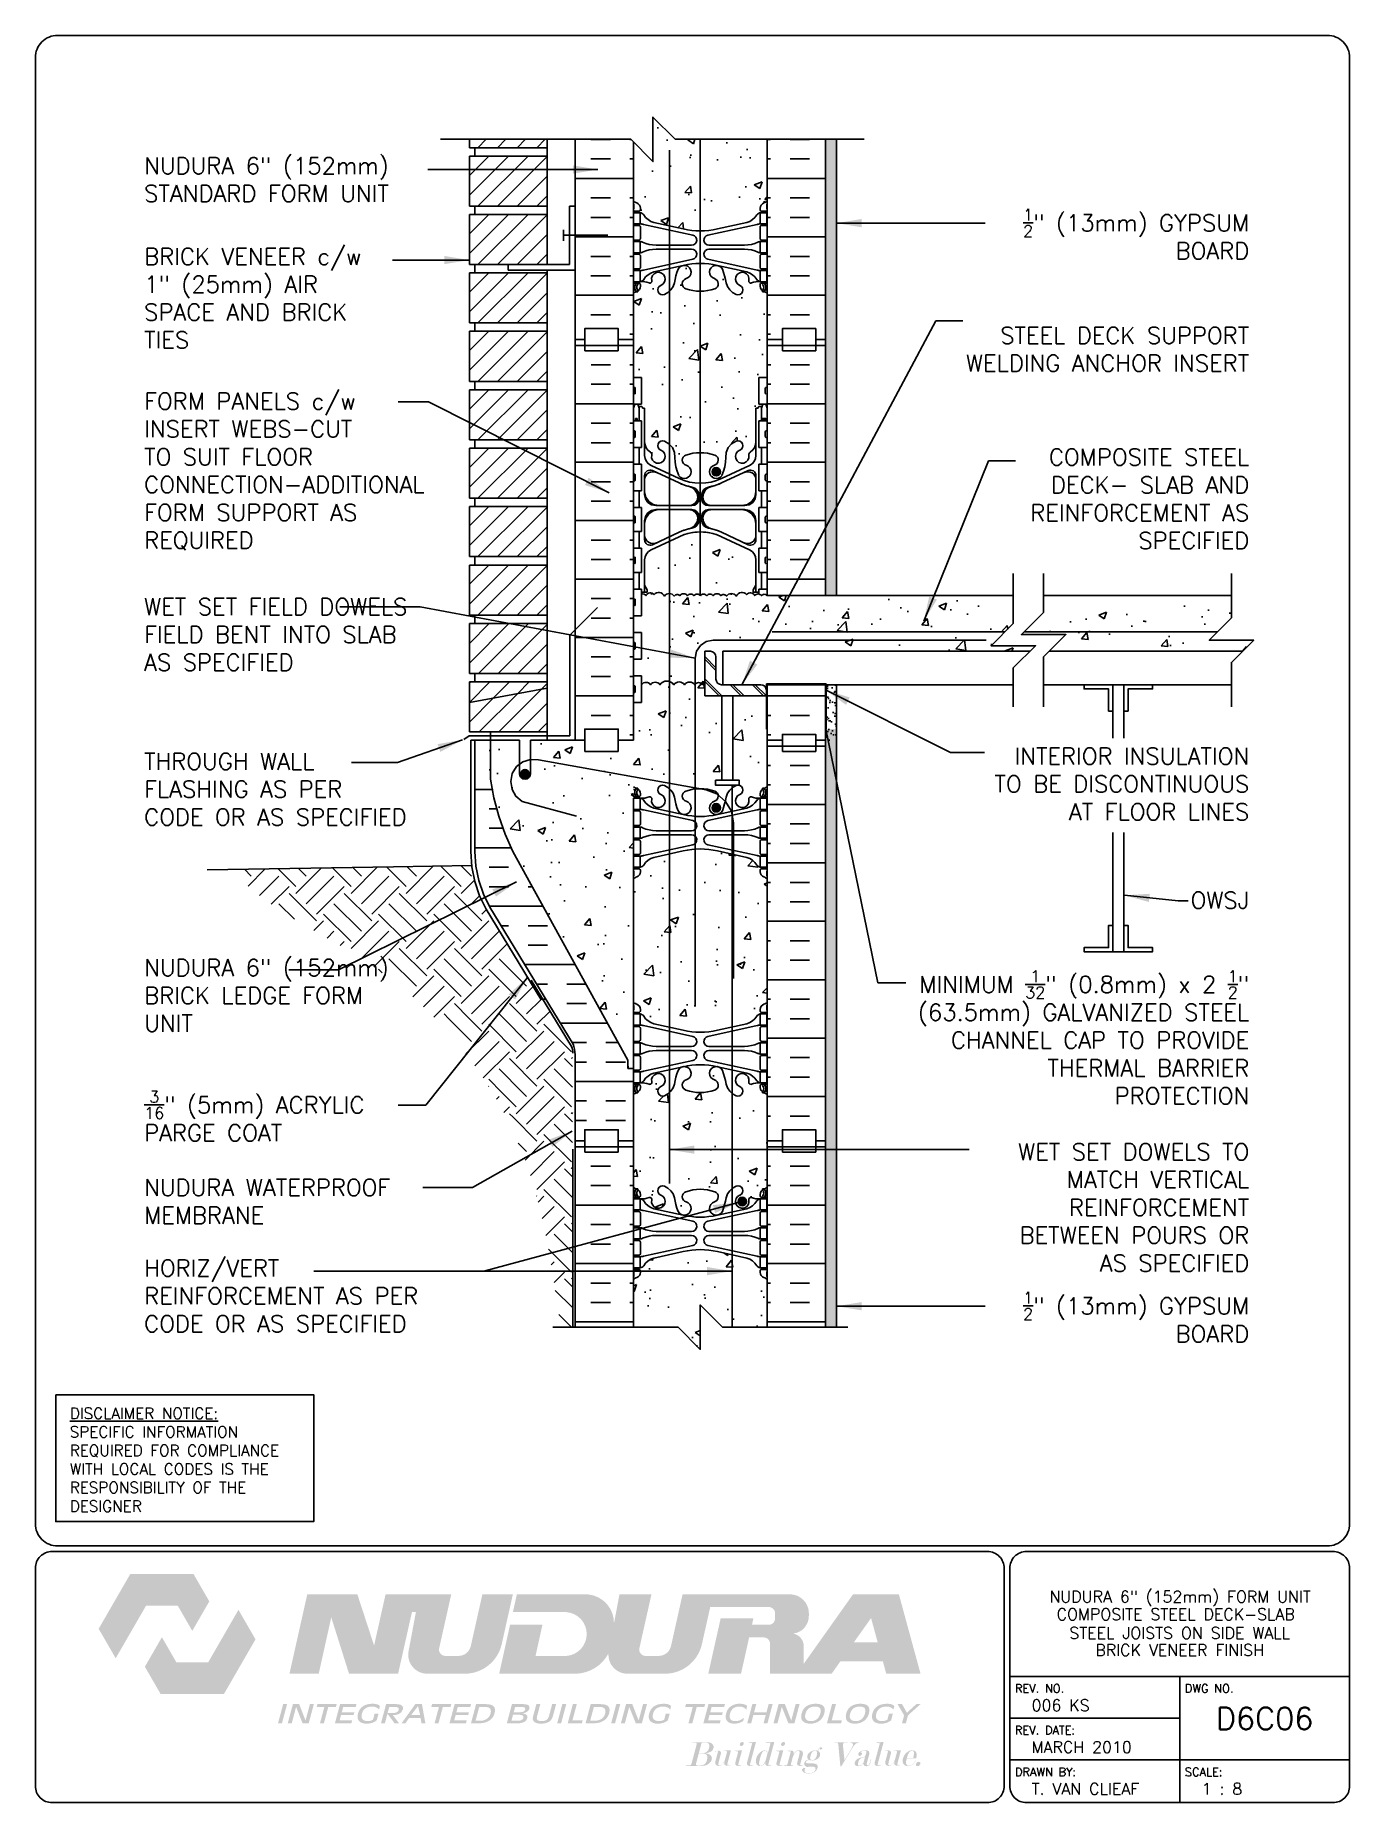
# Paper-space layout 'D6C06' of a CAD drawing. Header units: inches. Extents: x 0.42 to 7.8, y 0.49 to 10.41.
# The model-space entities are those that its viewports show. They can reach past a viewport. Long polylines and large blocks are cut down to what shows.
import ezdxf
from ezdxf.enums import TextEntityAlignment as Align

# ---------------------------------------------------------------- set-up
doc = ezdxf.new("R2010")
doc.units = ezdxf.units.IN
doc.header["$LTSCALE"] = 0.5
doc.header["$MEASUREMENT"] = 0
doc.linetypes.add('DASHED2', pattern=[0.375, 0.25, -0.125])
doc.linetypes.add('HIDDEN2', pattern=[0.1875, 0.125, -0.0625])
for name, color, linetype in [('HATCH', 12, 'Continuous'), ('Hidden2', 12, 'HIDDEN2'), ('line25', 2, 'Continuous'), ('LINE3', 3, 'Continuous'), ('LINE50', 5, 'Continuous'), ('LINE9', 9, 'Continuous'), ('LOGO', 7, 'Continuous'), ('TBK_LINE65', 3, 'Continuous'), ('TBK_TEXT', 4, 'Continuous'), ('TEXT', 4, 'Continuous'), ('Web_Edge', 9, 'Continuous')]:
    doc.layers.add(name, color=color, linetype=linetype)
doc.styles.add('DIM', font='romans.shx', dxfattribs={"width": 0.7})
doc.styles.add('ROMANS', font='romans.shx', dxfattribs={"height": 0.75})
doc.styles.get("Standard").update_dxf_attribs({"font": 'romans.shx', "height": 0.75})
doc.linetypes.add('STEEL', pattern='A,0.5,-0.2,["X",Standard,S=0.1,R=0,X=-0.1,Y=-0.05],-0.1', length=0.8)
doc.dimstyles.new('ext_12', dxfattribs={"dimscale": 12, "dimtxt": 0.09375, "dimasz": 0.09375, "dimexe": 0.09375, "dimexo": 0.0625, "dimgap": 0.0625, "dimtad": 1, "dimdec": 1, "dimzin": 3, "dimdsep": 46, "dimlunit": 4, "dimtxsty": 'DIM', "dimcen": 0.09, "dimdle": 0.09375, "dimclrt": 4, "dimadec": 0, "dimazin": 0, "dimtfac": 1, "dimtdec": 1, "dimtmove": 2, "dimatfit": 3, "dimfxl": 1, "dimfrac": 2, "dimtolj": 1, "dimtzin": 0, "dimarcsym": 0})
pattern_1 = [(45, (44.6004, -53.8689), (-0.4419417, 0.4419417), [])]
pattern_2 = [(180, (3047.8693, -258.0341), (0, 2.625), []), (180, (3047.8693, -257.1591), (0, 2.625), [0.875, -0.875]), (180, (3047.8693, -256.2841), (0, 2.625), [0.875, -0.875])]
pattern_3 = [(37.5, (0, -0.1249), (-0.01574834, 0.48170594), [0, -0.38, 0, -0.425, 0, -0.40625]), (7.5, (0, -0.1249), (0.4424442, 0.7055365), [0, -0.205, 0, -0.3425, 0, -0.13125]), (327.5, (-0.3075, -0.1249), (0.7785355, 0.0014148), [0, -0.125, 0, -0.45, 0, -0.5875]), (317.5, (-0.3075, -0.1249), (0.7515317, 0.2194189), [0, -0.0625, 0, -0.295, 0, -0.3375])]

psp = doc.layouts.new('D6C06')

# ---------------------------------------------------------------- texts
at = {"layer": 'TBK_TEXT', "color": 7, "style": 'ROMANS'}
for s, p in [('REV. NO.', (5.9215, 1.107)), ('DWG NO.', (6.876, 1.107)), ('REV. DATE:', (5.9215, 0.8726)), ('DRAWN BY:', (5.9215, 0.6382)), ('SCALE:', (6.876, 0.6382))]:
    psp.add_text(s, height=0.04688, dxfattribs=at).set_placement(p)
at = {"layer": 'TEXT', "insert": (0.6134, 2.7065), "char_height": 0.0625, "width": 1.41371, "attachment_point": 1, "style": 'ROMANS'}
psp.add_mtext('{\\Fromans.shx|c1;\\LDISCLAIMER NOTICE:\\l\\PSPECIFIC INFORMATION REQUIRED FOR COMPLIANCE WITH LOCAL CODES IS THE RESPONSIBILITY OF THE DESIGNER}', dxfattribs=at)

msp = doc.modelspace()

# ---------------------------------------------------------------- texts
at = {"layer": 'TEXT', "char_height": 0.75, "style": 'ROMANS'}
for s, insert, width, attachment_point in [('NUDURA 6" (152mm) STANDARD FORM UNIT', (93.722, 165.164), 13.12656, 1), ('\\A1;{\\H0.7x;\\S1/2;}" (13mm) GYPSUM BOARD', (143.371, 161.72), 12.19083, 6), ('BRICK VENEER c/w 1" (25mm) AIR SPACE AND BRICK TIES', (93.722, 158.835), 11.31619, 4), ('\\A1;STEEL DECK SUPPORT WELDING ANCHOR INSERT ', (143.371, 156.539), 13.90931, 6), ('FORM PANELS c/w INSERT WEBS-CUT TO SUIT FLOOR CONNECTION-ADDITIONAL FORM SUPPORT AS REQUIRED', (93.722, 151.05), 11.31619, 4), ('\\A1;COMPOSITE STEEL DECK- SLAB AND REINFORCEMENT AS SPECIFIED', (143.371, 149.822), 13.90931, 6), ('WET SET FIELD DOWELS FIELD BENT INTO SLAB AS SPECIFIED', (93.722, 145.353), 12.85874, 1), ('THROUGH WALL FLASHING AS PER CODE OR AS SPECIFIED', (93.722, 138.402), 12.85874, 1), ('\\A1;INTERIOR INSULATION TO BE DISCONTINUOUS AT FLOOR LINES', (143.371, 137.012), 13.00001, 6), ('\\A1;OWSJ', (143.371, 131.787), 12.22718, 6), ('NUDURA 6" (152mm) BRICK LEDGE FORM UNIT', (93.722, 129.134), 12.04267, 1), ('\\A1;MINIMUM {\\H0.7x;\\S1/32;}" (0.8mm) x 2 {\\H0.7x;\\S1/2;}" (63.5mm) GALVANIZED STEEL CHANNEL CAP TO PROVIDE THERMAL BARRIER PROTECTION  ', (143.371, 125.632), 16.71576, 6), ('\\A1;{\\H0.7x;\\S3/16;}" (5mm) ACRYLIC PARGE COAT', (93.722, 122.092), 14.44147, 4), ('\\A1;WET SET DOWELS TO MATCH VERTICAL REINFORCEMENT BETWEEN POURS OR AS SPECIFIED', (143.371, 117.985), 12.19083, 6), ('NUDURA WATERPROOF MEMBRANE', (93.722, 118.257), 14.44147, 4), ('HORIZ/VERT\\PREINFORCEMENT AS PER CODE OR AS SPECIFIED', (93.722, 114.012), 14.04849, 4), ('\\A1;{\\H0.7x;\\S1/2;}" (13mm) GYPSUM BOARD', (143.371, 113.06), 12.19083, 6)]:
    msp.add_mtext(s, dxfattribs=dict(at, insert=insert, width=width, attachment_point=attachment_point))

# ---------------------------------------------------------------- blocks, each defined once
blk = doc.blocks.new('TITLEBLOCK-Tag')
at = {"style": 'ROMANS'}
for tag, height, p in [('TITLE_LINE_1', 0.065, (0.927, -0.1328)), ('TITLE_LINE_2', 0.065, (0.9294, -0.2258)), ('CENTRE-LINE-3', 0.065, (0.927, -0.3246)), ('TITLE_LINE_4', 0.065, (0.927, -0.4299)), ('TITLE_LINE_5', 0.065, (0.927, -0.526)), ('DWG', 0.125, (1.4043, -0.9102))]:
    blk.add_attdef(tag, text='', height=height, dxfattribs=at).set_placement(p, align=Align.MIDDLE_CENTER)
for tag, p in [('LATEST_REVISION', (0.0954, -0.8366)), ('REVISION_DATE', (0.0954, -1.071)), ('DRAWN_BY', (0.0954, -1.3053)), ('SCALE', (1.0499, -1.3053))]:
    blk.add_attdef(tag, text='', height=0.065, dxfattribs=at).set_placement(p, align=Align.MIDDLE_LEFT)
blk = doc.blocks.new('Cutline')
at = {"layer": 'LINE9'}
blk.add_lwpolyline([(-12.25, 0), (-6.625, 0), (-5.625, -1), (-5.625, 1), (-4.625, 0), (1, 0)], dxfattribs=at)

# ---------------------------------------------------------------- hatches: boundary and pattern name
at = {"layer": 'HATCH'}
h = msp.add_hatch(dxfattribs=at)
h.set_pattern_fill('AR-CONC', color=256, scale=0.5)
h.paths.add_polyline_path([(132.77, 145.473), (124.333, 145.473), (121.708, 145.473, 0.490117), (121.457, 145.473, 0.520567), (121.153, 145.473, 0.520567), (120.79, 145.524, 0.520567), (120.323, 145.456, 0.520567), (119.885, 145.452, 0.520567), (119.637, 145.465, 0.520567), (119.283, 145.465, 0.520567), (118.997, 145.465, 0.530128), (118.708, 145.461), (118.708, 145.469, 0.511469), (118.424, 145.465, 0.520567), (118.138, 145.465, 0.520567), (117.785, 145.465, 0.520567), (117.536, 145.452, 0.244698), (117.318, 145.568), (117.318, 141.62, -0.16855), (117.522, 141.473, -0.520567), (117.994, 141.473, -0.520567), (118.457, 141.473, -0.520567), (118.811, 141.473, -0.108934), (118.912, 141.566), (118.912, 142.973), (119.162, 142.973, -0.414214), (119.412, 142.723), (119.412, 141.723, 0.414214), (119.662, 141.473), (119.727, 141.473), (119.727, 142.973), (133.52, 142.973), (133.77, 143.223), (131.77, 143.223), (132.77, 144.223)])
h.paths.add_polyline_path([(142.573, 145.473), (134.135, 145.473), (134.135, 144.723), (133.253, 143.841), (141.941, 143.841), (142.573, 144.473)])
h.paths.add_polyline_path([(141.941, 143.841), (133.253, 143.841), (133.135, 143.723), (135.135, 143.723), (134.385, 142.973), (143.073, 142.973), (143.573, 143.473), (141.573, 143.473)])
h.paths.add_polyline_path([(117.318, 145.568, 0.244698), (117.098, 145.456, 0.520567), (116.631, 145.524, 0.520567), (116.268, 145.473, 0.308775), (116.073, 145.547), (116.073, 144.57), (115.708, 144.57), (115.708, 143.82), (116.073, 143.82), (116.073, 142.62), (115.708, 142.62), (115.708, 141.87), (116.073, 141.87), (116.073, 141.472, -0.522376), (116.473, 141.473, -0.520567), (116.895, 141.473, -0.323622), (117.318, 141.62)])
h.paths.add_polyline_path([(117.318, 141.62, 0.323622), (116.895, 141.473, 0.520567), (116.473, 141.473, 0.522376), (116.073, 141.472), (116.073, 141.213), (116.073, 140.67), (115.708, 140.67), (115.708, 138.975), (115.708, 137.328), (117.318, 137.041)])
h.paths.add_polyline_path([(118.479, 141.434, 0.572242), (117.994, 141.473, 0.520567), (117.522, 141.473, 0.16855), (117.318, 141.62), (117.318, 137.041), (118.479, 136.833)])
h.paths.add_polyline_path([(119.676, 140.973), (118.912, 140.973), (118.912, 141.566, 0.108934), (118.811, 141.473, 0.469208), (118.479, 141.5), (118.479, 136.833), (118.664, 136.8, -0.088233), (119.356, 136.693, -0.246308), (119.51, 136.531, -0.072185), (119.834, 136.247, 0.015033), (119.868, 136.425, -0.172439), (120.138, 136.844), (120.138, 136.954), (119.926, 136.954), (119.398, 136.954), (119.398, 137.181), (119.676, 137.181)])
h.paths.add_polyline_path([(121.708, 138.975), (121.708, 139.473), (121.676, 139.473), (121.676, 140.973), (120.176, 140.973), (120.176, 137.181), (120.455, 137.181), (120.455, 136.953, -0.72044), (120.479, 136.537, 2.182095), (120.89, 136.324, -0.601435), (121.009, 136.429, 0.10046), (121.403, 136.372), (121.508, 136.372), (121.508, 136.442), (121.46, 136.442, -0.414214), (121.398, 136.504), (121.398, 136.572, -0.249069), (121.508, 136.779), (121.508, 136.82), (121.598, 136.82, 0.064398), (121.708, 136.886)])
h.paths.add_polyline_path([(120.138, 133.858), (119.476, 134.003, 0.057795), (118.708, 134.092, 0.057795), (117.94, 134.003), (117.318, 133.867), (117.318, 126.084), (117.94, 125.948, 0.057795), (118.708, 125.859, 0.057795), (119.476, 125.948), (120.138, 126.093)])
h.paths.add_polyline_path([(117.318, 133.867), (116.618, 133.713, 0.196323), (116.169, 133.366, -0.188973), (116.013, 133.272), (115.908, 133.272), (115.908, 133.202), (115.955, 133.202, -0.414214), (116.018, 133.139), (116.018, 133.072, -0.317837), (115.851, 132.836, 0.082415), (115.708, 132.757), (115.708, 127.194, 0.082415), (115.851, 127.115, -0.317837), (116.018, 126.879), (116.018, 126.812, -0.414214), (115.955, 126.749), (115.908, 126.749), (115.908, 126.679), (116.013, 126.679, -0.188973), (116.169, 126.584, 0.196323), (116.618, 126.238), (117.318, 126.084)])
h.paths.add_polyline_path([(121.708, 132.757, 0.082415), (121.564, 132.836, -0.317837), (121.398, 133.072), (121.398, 133.139, -0.414214), (121.46, 133.202), (121.508, 133.202), (121.508, 133.272), (121.403, 133.272, -0.188973), (121.247, 133.366, 0.196323), (120.798, 133.713), (120.138, 133.858), (120.138, 126.093), (120.798, 126.238, 0.196323), (121.247, 126.584, -0.188973), (121.403, 126.679), (121.508, 126.679), (121.508, 126.749), (121.46, 126.749, -0.414214), (121.398, 126.812), (121.398, 126.879, -0.317837), (121.564, 127.115, 0.082415), (121.708, 127.194)])
h.paths.add_polyline_path([(121.708, 120.975), (121.708, 123.064, 0.064398), (121.598, 123.13), (121.508, 123.13), (121.508, 123.172, -0.249069), (121.398, 123.379), (121.398, 123.447, -0.414214), (121.46, 123.509), (121.508, 123.509), (121.508, 123.579), (121.403, 123.579, 0.10046), (121.009, 123.522, -0.601435), (120.89, 123.627, 2.182095), (120.479, 123.414, -1), (120.316, 123.005, -0.069032), (120.138, 123.107), (120.138, 118.844, -0.069032), (120.316, 118.945, -1), (120.479, 118.537, 2.182095), (120.89, 118.324, -0.601435), (121.009, 118.429, 0.10046), (121.403, 118.372), (121.508, 118.372), (121.508, 118.442), (121.46, 118.442, -0.414214), (121.398, 118.504), (121.398, 118.572, -0.249069), (121.508, 118.779), (121.508, 118.82), (121.598, 118.82, 0.064398), (121.708, 118.886)])
h.paths.add_polyline_path([(120.78, 118.254, -1), (120.405, 118.254, -1)], flags=16)
h.paths.add_polyline_path([(120.138, 123.107, -0.172439), (119.868, 123.526, 0.053157), (119.702, 124.14, 0.223253), (119.501, 124.305), (119.482, 124.31, 0.955472), (119.344, 123.716, -0.735593), (119.356, 123.258, -0.082755), (118.708, 123.15, -0.082755), (118.059, 123.258, -0.735593), (118.072, 123.716, 0.955472), (117.934, 124.31), (117.914, 124.305, 0.223253), (117.714, 124.14, 0.053157), (117.548, 123.526, -0.24438), (117.099, 123.005, -1), (116.936, 123.414, 2.182095), (116.526, 123.627, -0.601435), (116.406, 123.522, 0.10046), (116.013, 123.579), (115.908, 123.579), (115.908, 123.509), (115.955, 123.509, -0.414214), (116.018, 123.447), (116.018, 123.379, -0.249069), (115.908, 123.172), (115.908, 123.13), (115.818, 123.13, 0.064398), (115.708, 123.064), (115.708, 120.975), (115.708, 118.886, 0.064398), (115.818, 118.82), (115.908, 118.82), (115.908, 118.779, -0.249069), (116.018, 118.572), (116.018, 118.504, -0.414214), (115.955, 118.442), (115.908, 118.442), (115.908, 118.372), (116.013, 118.372, 0.10046), (116.406, 118.429, -0.601435), (116.526, 118.324, 2.182095), (116.936, 118.537, -1), (117.099, 118.945, -0.24438), (117.548, 118.425, 0.053157), (117.714, 117.81, 0.223253), (117.914, 117.646), (117.934, 117.641, 0.955472), (118.072, 118.235, -0.735593), (118.059, 118.693, -0.082755), (118.708, 118.801, -0.082755), (119.356, 118.693, -0.735593), (119.344, 118.235, 0.955472), (119.482, 117.641), (119.501, 117.646, 0.223253), (119.702, 117.81, 0.053157), (119.868, 118.425, -0.172439), (120.138, 118.844)])
h.paths.add_polyline_path([(120.138, 115.858), (119.476, 116.003, 0.057795), (118.708, 116.092, 0.057795), (117.94, 116.003), (116.618, 115.713, 0.196323), (116.169, 115.366, -0.188973), (116.013, 115.272), (115.908, 115.272), (115.908, 115.202), (115.955, 115.202, -0.414214), (116.018, 115.139), (116.018, 115.072, -0.317837), (115.851, 114.836, 0.082415), (115.708, 114.757), (115.708, 112.61), (117.708, 112.61), (118.708, 111.61), (118.708, 113.61), (119.708, 112.61), (120.138, 112.61)])
h.paths.add_polyline_path([(121.708, 114.757, 0.082415), (121.564, 114.836, -0.317837), (121.398, 115.072), (121.398, 115.139, -0.414214), (121.46, 115.202), (121.508, 115.202), (121.508, 115.272), (121.403, 115.272, -0.188973), (121.247, 115.366, 0.196323), (120.798, 115.713), (120.138, 115.858), (120.138, 112.61), (121.708, 112.61)])
h.paths.add_polyline_path([(121.208, 147.079, 0.291097), (120.92, 147.532), (119.661, 148.121, 0.093369), (118.855, 148.328, 0.016332), (118.708, 148.333), (118.708, 145.461, -0.530128), (118.997, 145.465, -0.520567), (119.283, 145.465, -0.520567), (119.637, 145.465, -0.520567), (119.885, 145.452, -0.520567), (120.323, 145.456, -0.520567), (120.79, 145.524, -0.520567), (121.153, 145.473, -0.299878), (121.343, 145.548), (121.343, 145.626), (121.088, 145.626), (121.088, 145.738), (121.208, 145.938)])
h.paths.add_polyline_path([(118.708, 148.333, 0.109869), (117.754, 148.121), (117.318, 147.917), (117.318, 145.568, -0.244698), (117.536, 145.452, -0.520567), (117.785, 145.465, -0.520567), (118.138, 145.465, -0.520567), (118.424, 145.465, -0.511469), (118.708, 145.469)])
h.paths.add_polyline_path([(117.318, 147.917), (116.496, 147.532, 0.291097), (116.208, 147.079), (116.208, 145.938), (116.328, 145.738), (116.328, 145.626), (116.073, 145.626), (116.073, 145.547, -0.308775), (116.268, 145.473, -0.520567), (116.631, 145.524, -0.520567), (117.098, 145.456, -0.244698), (117.318, 145.568)])
h.paths.add_polyline_path([(117.318, 159.141, -0.087055), (117.099, 159.005, -1), (116.936, 159.414, 2.182095), (116.526, 159.627, -0.601435), (116.406, 159.522, 0.10046), (116.013, 159.579), (115.908, 159.579), (115.908, 159.509), (115.955, 159.509, -0.414214), (116.018, 159.447), (116.018, 159.379, -0.249069), (115.908, 159.172), (115.908, 159.13), (115.818, 159.13, 0.064398), (115.708, 159.064), (115.708, 156.975), (115.708, 155.28), (116.073, 155.28), (116.073, 154.08), (115.898, 154.08), (115.932, 153.977), (116.058, 153.977, -0.414214), (116.108, 153.927), (116.108, 153.897), (116.208, 153.897), (116.208, 152.382, 0.258958), (116.467, 151.915, -0.31131), (116.523, 151.785, 2.127293), (116.936, 152.009, -1), (117.099, 152.418, -0.087055), (117.318, 152.282)])
h.paths.add_polyline_path([(118.708, 165.975), (117.583, 165.975), (116.583, 166.975), (116.583, 164.975), (115.708, 165.85), (115.708, 163.194, 0.082415), (115.851, 163.115, -0.317837), (116.018, 162.879), (116.018, 162.812, -0.414214), (115.955, 162.749), (115.908, 162.749), (115.908, 162.679), (116.013, 162.679, -0.188973), (116.169, 162.584, 0.196323), (116.618, 162.238), (117.94, 161.948, 0.057795), (118.708, 161.859)])
h.paths.add_polyline_path([(118.708, 159.15, -0.082755), (118.059, 159.258, -0.735593), (118.072, 159.716, 0.955472), (117.934, 160.31), (117.914, 160.305, 0.223253), (117.714, 160.14, 0.053157), (117.548, 159.526, -0.154047), (117.318, 159.141), (117.318, 152.282, -0.23169), (117.566, 151.676, 0.10488), (117.738, 150.864, 1.422913), (118.072, 151.331, -0.735593), (118.059, 151.789, -0.082755), (118.708, 151.897)])
h.paths.add_polyline_path([(121.208, 153.897), (121.308, 153.897), (121.308, 153.927, -0.414214), (121.358, 153.977), (121.484, 153.977), (121.518, 154.08), (121.343, 154.08), (121.343, 155.28), (121.708, 155.28), (121.708, 156.975), (121.708, 159.064, 0.064398), (121.598, 159.13), (121.508, 159.13), (121.508, 159.172, -0.249069), (121.398, 159.379), (121.398, 159.447, -0.414214), (121.46, 159.509), (121.508, 159.509), (121.508, 159.579), (121.403, 159.579, 0.10046), (121.009, 159.522, -0.601435), (120.89, 159.627, 2.182095), (120.479, 159.414, -1), (120.316, 159.005, -0.24438), (119.868, 159.526, 0.053157), (119.702, 160.14, 0.223253), (119.501, 160.305), (119.482, 160.31, 0.955472), (119.344, 159.716, -0.735593), (119.356, 159.258, -0.082755), (118.708, 159.15), (118.708, 151.897, -0.082755), (119.356, 151.789, -0.735593), (119.344, 151.331, 1.422913), (119.677, 150.864, 0.10488), (119.849, 151.676, -0.325306), (120.316, 152.418, -1), (120.479, 152.009, 2.127293), (120.892, 151.785, -0.31131), (120.949, 151.915, 0.258958), (121.208, 152.382)])
h.paths.add_polyline_path([(119.614, 151.037, -1), (119.239, 151.037, -1)], flags=16)
h.paths.add_polyline_path([(121.708, 165.975), (118.708, 165.975), (118.708, 161.859, 0.057795), (119.476, 161.948), (120.798, 162.238, 0.196323), (121.247, 162.584, -0.188973), (121.403, 162.679), (121.508, 162.679), (121.508, 162.749), (121.46, 162.749, -0.414214), (121.398, 162.812), (121.398, 162.879, -0.317837), (121.564, 163.115, 0.082415), (121.708, 163.194)])
h.paths.add_polyline_path([(115.708, 137.328), (111.443, 138.09, 0.089965), (111.083, 138.112), (111.083, 137.475, -1), (110.583, 137.475), (110.583, 138.975), (109.283, 138.975), (109.283, 137.225, 0.079579), (110.283, 133.975), (115.458, 124.6), (115.458, 124.225), (115.708, 124.225), (115.708, 126.887, -0.268005), (115.718, 126.869), (115.718, 127.055), (115.718, 127.055, 0.267556), (115.708, 127.073), (115.708, 132.913, -0.268005), (115.718, 132.895), (115.718, 133.082), (115.718, 133.082, 0.267096), (115.708, 133.099)])
h.paths.add_polyline_path([(115.708, 138.975), (115.02, 138.975), (115.02, 138.475), (113.52, 138.475), (113.52, 138.975), (113.083, 138.975), (111.083, 138.975), (111.083, 138.112, -0.089965), (111.443, 138.09), (115.708, 137.328)], flags=17)
h = msp.add_hatch(dxfattribs=at)
h.set_pattern_fill('ANSI31', color=256, scale=5, style=0)
h.set_pattern_definition([(45, (44.6004, -32.8689), (-0.4419417, 0.4419417), [])])
h.paths.add_polyline_path([(111.833, 165.975), (108.333, 165.975), (108.333, 165.6), (111.833, 165.6)])
h = msp.add_hatch(dxfattribs=at)
h.set_pattern_fill('AR-SAND', color=256, scale=0.25, style=0)
h.set_pattern_definition(pattern_3)
h.paths.add_polyline_path([(124.833, 165.975), (124.333, 165.975), (124.333, 156.975), (124.333, 145.473), (124.833, 145.473)])
h = msp.add_hatch(dxfattribs=at)
h.set_pattern_fill('ANSI31', color=256, scale=5, style=0)
h.set_pattern_definition([(45, (44.6004, -35.4939), (-0.4419417, 0.4419417), [])])
h.paths.add_polyline_path([(111.833, 165.225), (108.333, 165.225), (108.333, 162.975), (111.833, 162.975)])
h = msp.add_hatch(dxfattribs=at)
h.set_pattern_fill('ANSI31', color=256, scale=5, style=0)
h.set_pattern_definition([(45, (44.6004, -38.1189), (-0.4419417, 0.4419417), [])])
h.paths.add_polyline_path([(111.833, 162.6), (108.333, 162.6), (108.333, 160.35), (111.833, 160.35)])
h = msp.add_hatch(dxfattribs=at)
h.set_pattern_fill('ANSI31', color=256, scale=5, style=0)
h.set_pattern_definition([(45, (44.6004, -40.7439), (-0.4419417, 0.4419417), [])])
h.paths.add_polyline_path([(111.833, 159.975), (108.333, 159.975), (108.333, 157.725), (111.833, 157.725)])
h = msp.add_hatch(dxfattribs=at)
h.set_pattern_fill('ANSI31', color=256, scale=5, style=0)
h.set_pattern_definition([(45, (44.6004, -43.3689), (-0.4419417, 0.4419417), [])])
h.paths.add_polyline_path([(111.833, 157.35), (108.333, 157.35), (108.333, 155.1), (111.833, 155.1)])
h = msp.add_hatch(dxfattribs=at)
h.set_pattern_fill('INSUL', color=256, scale=7, style=0)
h.set_pattern_definition([(0, (-2810.4538, -258.0341), (0, 2.625), []), (0, (-2810.4538, -257.1591), (0, 2.625), [0.875, -0.875]), (0, (-2810.4538, -256.2841), (0, 2.625), [0.875, -0.875])])
h.paths.add_polyline_path([(113.083, 138.975), (113.52, 138.975), (113.52, 139.475), (115.02, 139.475), (115.02, 138.975), (115.708, 138.975), (115.708, 156.975), (115.02, 156.975), (115.02, 157.475), (113.52, 157.475), (113.52, 156.975), (113.083, 156.975)])
h = msp.add_hatch(dxfattribs=at)
h.set_pattern_fill('INSUL', color=256, scale=7, style=0)
h.set_pattern_definition(pattern_2)
h.paths.add_polyline_path([(121.708, 145.473), (124.333, 145.473), (124.333, 156.975), (123.895, 156.975), (123.895, 157.475), (122.395, 157.475), (122.395, 156.975), (121.708, 156.975)])
h = msp.add_hatch(dxfattribs=at)
h.set_pattern_fill('ANSI31', color=256, scale=5, style=0)
h.set_pattern_definition([(45, (44.6004, -45.9939), (-0.4419417, 0.4419417), [])])
h.paths.add_polyline_path([(111.833, 154.725), (108.333, 154.725), (108.333, 152.475), (111.833, 152.475)])
h = msp.add_hatch(dxfattribs=at)
h.set_pattern_fill('ANSI31', color=256, scale=5, style=0)
h.set_pattern_definition([(45, (44.6004, -48.6189), (-0.4419417, 0.4419417), [])])
h.paths.add_polyline_path([(111.833, 152.1), (108.333, 152.1), (108.333, 149.85), (111.833, 149.85)])
h = msp.add_hatch(dxfattribs=at)
h.set_pattern_fill('ANSI31', color=256, scale=5, style=0)
h.set_pattern_definition([(45, (44.6004, -51.2439), (-0.4419417, 0.4419417), [])])
h.paths.add_polyline_path([(111.833, 149.475), (108.333, 149.475), (108.333, 147.225), (111.833, 147.225)])
h = msp.add_hatch(dxfattribs=at)
h.set_pattern_fill('ANSI31', color=256, scale=5, style=0)
h.set_pattern_definition(pattern_1)
h.paths.add_polyline_path([(111.833, 146.85), (108.333, 146.85), (108.333, 144.6), (111.833, 144.6)])
h = msp.add_hatch(dxfattribs=at)
h.set_pattern_fill('ANSI31', color=256, scale=5, style=0)
h.set_pattern_definition(pattern_1)
h.paths.add_polyline_path([(111.833, 141.975), (111.833, 144.225), (108.333, 144.225), (108.333, 141.975)])
h = msp.add_hatch(dxfattribs=at)
h.set_pattern_fill('ANSI31', color=256, scale=5, style=0)
h.set_pattern_definition(pattern_1)
h.paths.add_polyline_path([(111.833, 141.316), (111.833, 141.6), (108.333, 141.6), (108.333, 140.668)])
h = msp.add_hatch(dxfattribs=at)
h.set_pattern_fill('INSUL', color=256, scale=7, style=0)
h.set_pattern_definition(pattern_2)
h.paths.add_polyline_path([(124.333, 141.473), (121.708, 141.473), (121.708, 138.975), (122.395, 138.975), (122.395, 139.475), (123.895, 139.475), (123.895, 138.975), (124.333, 138.975)])
h = msp.add_hatch(dxfattribs=at)
h.set_pattern_fill('AR-SAND', color=256, scale=0.25, style=0)
h.paths.add_polyline_path([(124.333, 138.975), (124.833, 138.975), (124.833, 141.473), (124.333, 141.473), (124.333, 141.236)])
h = msp.add_hatch(dxfattribs=at)
h.set_pattern_fill('ANSI31', color=256, scale=5, style=0)
h.set_pattern_definition(pattern_1)
h.paths.add_polyline_path([(111.833, 139.35), (111.833, 141.316), (108.333, 140.668), (108.333, 139.35)])
h = msp.add_hatch(dxfattribs=at)
h.set_pattern_fill('INSUL', color=256, scale=7, style=0)
h.set_pattern_definition([(0, (-2886.783, -301.607), (0, 2.625), []), (0, (-2886.783, -300.732), (0, 2.625), [0.875, -0.875]), (0, (-2886.783, -299.857), (0, 2.625), [0.875, -0.875])])
edge = h.paths.add_edge_path()
edge.add_line((113.083, 121.774), (115.708, 121.774))
edge.add_line((115.708, 121.774), (115.708, 124.225))
edge.add_line((115.708, 124.225), (115.458, 124.225))
edge.add_line((115.458, 124.225), (115.458, 124.6))
edge.add_line((115.458, 124.6), (110.283, 133.975))
edge.add_arc((119.928, 138.722), 10.75, 188.00281, 206.20265, ccw=False)
edge.add_line((109.283, 137.225), (109.283, 138.975))
edge.add_line((109.283, 138.975), (108.583, 138.975))
edge.add_line((108.583, 138.975), (108.583, 133.975))
edge.add_arc((113.583, 133.975), 5, 180, 210)
edge.add_line((109.253, 131.475), (112.991, 125.325))
edge.add_arc((111.911, 124.87), 1.171, -0.94221, 22.89361, ccw=False)
edge.add_line((113.083, 124.85), (113.083, 121.774))
h = msp.add_hatch(dxfattribs=at)
h.set_pattern_fill('AR-SAND', color=256, scale=0.25, style=0)
h.set_pattern_definition(pattern_3)
h.paths.add_polyline_path([(124.333, 139.475), (124.333, 112.61), (124.833, 112.61), (124.833, 139.475)])
h = msp.add_hatch(dxfattribs=at)
h.set_pattern_fill('EARTH', color=256, scale=7, angle=45, style=0)
edge = h.paths.add_edge_path()
edge.add_arc((113.583, 133.975), 5.188, 186.95488, 210.02356)
edge.add_line((109.091, 131.38), (111.542, 127.347))
edge.add_line((111.542, 127.347), (111.629, 127.347))
edge.add_line((111.629, 127.347), (112.89, 125.274))
edge.add_arc((111.911, 124.87), 1.058, -0.99129, 22.45536, ccw=False)
edge.add_line((112.97, 124.851), (112.97, 112.61))
edge.add_line((112.97, 112.61), (112.424, 112.61))
edge.add_line((112.424, 112.61), (112.419, 112.648))
edge.add_line((112.419, 112.648), (112.413, 112.686))
edge.add_line((112.413, 112.686), (112.408, 112.724))
edge.add_line((112.408, 112.724), (112.403, 112.762))
edge.add_line((112.403, 112.762), (112.398, 112.8))
edge.add_line((112.398, 112.8), (112.393, 112.839))
edge.add_line((112.393, 112.839), (112.387, 112.877))
edge.add_line((112.387, 112.877), (112.382, 112.915))
edge.add_line((112.382, 112.915), (112.377, 112.953))
edge.add_line((112.377, 112.953), (112.372, 112.991))
edge.add_line((112.372, 112.991), (112.366, 113.029))
edge.add_line((112.366, 113.029), (112.361, 113.067))
edge.add_line((112.361, 113.067), (112.356, 113.105))
edge.add_line((112.356, 113.105), (112.351, 113.143))
edge.add_line((112.351, 113.143), (112.346, 113.181))
edge.add_line((112.346, 113.181), (112.34, 113.219))
edge.add_line((112.34, 113.219), (112.335, 113.257))
edge.add_line((112.335, 113.257), (112.33, 113.295))
edge.add_line((112.33, 113.295), (112.325, 113.333))
edge.add_line((112.325, 113.333), (112.319, 113.371))
edge.add_line((112.319, 113.371), (112.314, 113.409))
edge.add_line((112.314, 113.409), (112.309, 113.447))
edge.add_line((112.309, 113.447), (112.303, 113.485))
edge.add_line((112.303, 113.485), (112.298, 113.523))
edge.add_line((112.298, 113.523), (112.293, 113.561))
edge.add_line((112.293, 113.561), (112.287, 113.599))
edge.add_line((112.287, 113.599), (112.282, 113.637))
edge.add_line((112.282, 113.637), (112.277, 113.675))
edge.add_line((112.277, 113.675), (112.271, 113.713))
edge.add_line((112.271, 113.713), (112.266, 113.751))
edge.add_line((112.266, 113.751), (112.261, 113.789))
edge.add_line((112.261, 113.789), (112.255, 113.827))
edge.add_line((112.255, 113.827), (112.25, 113.865))
edge.add_line((112.25, 113.865), (112.244, 113.903))
edge.add_line((112.244, 113.903), (112.239, 113.941))
edge.add_line((112.239, 113.941), (112.233, 113.979))
edge.add_line((112.233, 113.979), (112.228, 114.017))
edge.add_line((112.228, 114.017), (112.223, 114.055))
edge.add_line((112.223, 114.055), (112.217, 114.093))
edge.add_line((112.217, 114.093), (112.212, 114.131))
edge.add_line((112.212, 114.131), (112.206, 114.169))
edge.add_line((112.206, 114.169), (112.2, 114.207))
edge.add_line((112.2, 114.207), (112.195, 114.245))
edge.add_line((112.195, 114.245), (112.189, 114.283))
edge.add_line((112.189, 114.283), (112.184, 114.321))
edge.add_line((112.184, 114.321), (112.178, 114.358))
edge.add_line((112.178, 114.358), (112.172, 114.396))
edge.add_line((112.172, 114.396), (112.167, 114.434))
edge.add_line((112.167, 114.434), (112.161, 114.472))
edge.add_line((112.161, 114.472), (112.155, 114.51))
edge.add_line((112.155, 114.51), (112.15, 114.548))
edge.add_line((112.15, 114.548), (112.144, 114.586))
edge.add_line((112.144, 114.586), (112.138, 114.624))
edge.add_line((112.138, 114.624), (112.132, 114.662))
edge.add_line((112.132, 114.662), (112.127, 114.7))
edge.add_line((112.127, 114.7), (112.121, 114.737))
edge.add_line((112.121, 114.737), (112.115, 114.775))
edge.add_line((112.115, 114.775), (112.109, 114.813))
edge.add_line((112.109, 114.813), (112.103, 114.851))
edge.add_line((112.103, 114.851), (112.097, 114.889))
edge.add_line((112.097, 114.889), (112.091, 114.927))
edge.add_line((112.091, 114.927), (112.085, 114.965))
edge.add_line((112.085, 114.965), (112.079, 115.002))
edge.add_line((112.079, 115.002), (112.073, 115.04))
edge.add_line((112.073, 115.04), (112.067, 115.078))
edge.add_line((112.067, 115.078), (112.061, 115.116))
edge.add_line((112.061, 115.116), (112.055, 115.154))
edge.add_line((112.055, 115.154), (112.049, 115.191))
edge.add_line((112.049, 115.191), (112.043, 115.229))
edge.add_line((112.043, 115.229), (112.037, 115.267))
edge.add_line((112.037, 115.267), (112.031, 115.305))
edge.add_line((112.031, 115.305), (112.024, 115.342))
edge.add_line((112.024, 115.342), (112.018, 115.38))
edge.add_line((112.018, 115.38), (112.012, 115.418))
edge.add_line((112.012, 115.418), (112.006, 115.456))
edge.add_line((112.006, 115.456), (111.999, 115.493))
edge.add_line((111.999, 115.493), (111.993, 115.531))
edge.add_line((111.993, 115.531), (111.986, 115.569))
edge.add_line((111.986, 115.569), (111.98, 115.607))
edge.add_line((111.98, 115.607), (111.974, 115.644))
edge.add_line((111.974, 115.644), (111.967, 115.682))
edge.add_line((111.967, 115.682), (111.961, 115.72))
edge.add_line((111.961, 115.72), (111.954, 115.757))
edge.add_line((111.954, 115.757), (111.947, 115.795))
edge.add_line((111.947, 115.795), (111.941, 115.833))
edge.add_line((111.941, 115.833), (111.934, 115.87))
edge.add_line((111.934, 115.87), (111.927, 115.908))
edge.add_line((111.927, 115.908), (111.921, 115.945))
edge.add_line((111.921, 115.945), (111.914, 115.983))
edge.add_line((111.914, 115.983), (111.907, 116.021))
edge.add_line((111.907, 116.021), (111.9, 116.058))
edge.add_line((111.9, 116.058), (111.893, 116.096))
edge.add_line((111.893, 116.096), (111.886, 116.133))
edge.add_line((111.886, 116.133), (111.879, 116.171))
edge.add_line((111.879, 116.171), (111.873, 116.209))
edge.add_line((111.873, 116.209), (111.865, 116.246))
edge.add_line((111.865, 116.246), (111.858, 116.284))
edge.add_line((111.858, 116.284), (111.851, 116.321))
edge.add_line((111.851, 116.321), (111.844, 116.359))
edge.add_line((111.844, 116.359), (111.837, 116.396))
edge.add_line((111.837, 116.396), (111.83, 116.434))
edge.add_line((111.83, 116.434), (111.822, 116.471))
edge.add_line((111.822, 116.471), (111.815, 116.509))
edge.add_line((111.815, 116.509), (111.808, 116.546))
edge.add_line((111.808, 116.546), (111.8, 116.583))
edge.add_line((111.8, 116.583), (111.793, 116.621))
edge.add_line((111.793, 116.621), (111.786, 116.658))
edge.add_line((111.786, 116.658), (111.778, 116.696))
edge.add_line((111.778, 116.696), (111.77, 116.733))
edge.add_line((111.77, 116.733), (111.763, 116.77))
edge.add_line((111.763, 116.77), (111.755, 116.808))
edge.add_line((111.755, 116.808), (111.748, 116.845))
edge.add_line((111.748, 116.845), (111.74, 116.883))
edge.add_line((111.74, 116.883), (111.732, 116.92))
edge.add_line((111.732, 116.92), (111.724, 116.957))
edge.add_line((111.724, 116.957), (111.716, 116.994))
edge.add_line((111.716, 116.994), (111.708, 117.032))
edge.add_line((111.708, 117.032), (111.7, 117.069))
edge.add_line((111.7, 117.069), (111.692, 117.106))
edge.add_line((111.692, 117.106), (111.684, 117.144))
edge.add_line((111.684, 117.144), (111.676, 117.181))
edge.add_line((111.676, 117.181), (111.668, 117.218))
edge.add_line((111.668, 117.218), (111.66, 117.255))
edge.add_line((111.66, 117.255), (111.652, 117.292))
edge.add_line((111.652, 117.292), (111.643, 117.33))
edge.add_line((111.643, 117.33), (111.635, 117.367))
edge.add_line((111.635, 117.367), (111.627, 117.404))
edge.add_line((111.627, 117.404), (111.618, 117.441))
edge.add_line((111.618, 117.441), (111.61, 117.478))
edge.add_line((111.61, 117.478), (111.601, 117.515))
edge.add_line((111.601, 117.515), (111.592, 117.552))
edge.add_line((111.592, 117.552), (111.584, 117.59))
edge.add_line((111.584, 117.59), (111.575, 117.627))
edge.add_line((111.575, 117.627), (111.566, 117.664))
edge.add_line((111.566, 117.664), (111.557, 117.701))
edge.add_line((111.557, 117.701), (111.549, 117.738))
edge.add_line((111.549, 117.738), (111.54, 117.775))
edge.add_line((111.54, 117.775), (111.531, 117.812))
edge.add_line((111.531, 117.812), (111.522, 117.849))
edge.add_line((111.522, 117.849), (111.513, 117.886))
edge.add_line((111.513, 117.886), (111.503, 117.923))
edge.add_line((111.503, 117.923), (111.494, 117.96))
edge.add_line((111.494, 117.96), (111.485, 117.997))
edge.add_line((111.485, 117.997), (111.476, 118.033))
edge.add_line((111.476, 118.033), (111.466, 118.07))
edge.add_line((111.466, 118.07), (111.457, 118.107))
edge.add_line((111.457, 118.107), (111.447, 118.144))
edge.add_line((111.447, 118.144), (111.438, 118.181))
edge.add_line((111.438, 118.181), (111.428, 118.218))
edge.add_line((111.428, 118.218), (111.418, 118.255))
edge.add_line((111.418, 118.255), (111.409, 118.291))
edge.add_line((111.409, 118.291), (111.399, 118.328))
edge.add_line((111.399, 118.328), (111.389, 118.365))
edge.add_line((111.389, 118.365), (111.379, 118.402))
edge.add_line((111.379, 118.402), (111.369, 118.438))
edge.add_line((111.369, 118.438), (111.359, 118.475))
edge.add_line((111.359, 118.475), (111.349, 118.512))
edge.add_line((111.349, 118.512), (111.339, 118.548))
edge.add_line((111.339, 118.548), (111.329, 118.585))
edge.add_line((111.329, 118.585), (111.318, 118.622))
edge.add_line((111.318, 118.622), (111.308, 118.658))
edge.add_line((111.308, 118.658), (111.297, 118.695))
edge.add_line((111.297, 118.695), (111.287, 118.731))
edge.add_line((111.287, 118.731), (111.276, 118.768))
edge.add_line((111.276, 118.768), (111.266, 118.805))
edge.add_line((111.266, 118.805), (111.255, 118.841))
edge.add_line((111.255, 118.841), (111.244, 118.878))
edge.add_line((111.244, 118.878), (111.234, 118.914))
edge.add_line((111.234, 118.914), (111.223, 118.951))
edge.add_line((111.223, 118.951), (111.212, 118.987))
edge.add_line((111.212, 118.987), (111.201, 119.023))
edge.add_line((111.201, 119.023), (111.19, 119.06))
edge.add_line((111.19, 119.06), (111.178, 119.096))
edge.add_line((111.178, 119.096), (111.167, 119.133))
edge.add_line((111.167, 119.133), (111.156, 119.169))
edge.add_line((111.156, 119.169), (111.145, 119.205))
edge.add_line((111.145, 119.205), (111.133, 119.242))
edge.add_line((111.133, 119.242), (111.122, 119.278))
edge.add_line((111.122, 119.278), (111.11, 119.314))
edge.add_line((111.11, 119.314), (111.098, 119.351))
edge.add_line((111.098, 119.351), (111.087, 119.387))
edge.add_line((111.087, 119.387), (111.075, 119.423))
edge.add_line((111.075, 119.423), (111.063, 119.459))
edge.add_line((111.063, 119.459), (111.051, 119.495))
edge.add_line((111.051, 119.495), (111.039, 119.532))
edge.add_line((111.039, 119.532), (111.027, 119.568))
edge.add_line((111.027, 119.568), (111.015, 119.604))
edge.add_line((111.015, 119.604), (111.002, 119.64))
edge.add_line((111.002, 119.64), (110.99, 119.676))
edge.add_line((110.99, 119.676), (110.978, 119.712))
edge.add_line((110.978, 119.712), (110.965, 119.748))
edge.add_line((110.965, 119.748), (110.953, 119.784))
edge.add_line((110.953, 119.784), (110.94, 119.82))
edge.add_line((110.94, 119.82), (110.927, 119.856))
edge.add_line((110.927, 119.856), (110.915, 119.892))
edge.add_line((110.915, 119.892), (110.902, 119.928))
edge.add_line((110.902, 119.928), (110.889, 119.964))
edge.add_line((110.889, 119.964), (110.876, 120))
edge.add_line((110.876, 120), (110.863, 120.036))
edge.add_line((110.863, 120.036), (110.85, 120.071))
edge.add_line((110.85, 120.071), (110.836, 120.107))
edge.add_line((110.836, 120.107), (110.823, 120.143))
edge.add_line((110.823, 120.143), (110.81, 120.179))
edge.add_line((110.81, 120.179), (110.796, 120.215))
edge.add_line((110.796, 120.215), (110.783, 120.25))
edge.add_line((110.783, 120.25), (110.769, 120.286))
edge.add_line((110.769, 120.286), (110.755, 120.322))
edge.add_line((110.755, 120.322), (110.741, 120.357))
edge.add_line((110.741, 120.357), (110.727, 120.393))
edge.add_line((110.727, 120.393), (110.713, 120.429))
edge.add_line((110.713, 120.429), (110.699, 120.464))
edge.add_line((110.699, 120.464), (110.685, 120.5))
edge.add_line((110.685, 120.5), (110.671, 120.535))
edge.add_line((110.671, 120.535), (110.657, 120.571))
edge.add_line((110.657, 120.571), (110.642, 120.606))
edge.add_line((110.642, 120.606), (110.628, 120.642))
edge.add_line((110.628, 120.642), (110.613, 120.677))
edge.add_line((110.613, 120.677), (110.599, 120.713))
edge.add_line((110.599, 120.713), (110.584, 120.748))
edge.add_line((110.584, 120.748), (110.569, 120.784))
edge.add_line((110.569, 120.784), (110.554, 120.819))
edge.add_line((110.554, 120.819), (110.539, 120.854))
edge.add_line((110.539, 120.854), (110.524, 120.889))
edge.add_line((110.524, 120.889), (110.509, 120.925))
edge.add_line((110.509, 120.925), (110.494, 120.96))
edge.add_line((110.494, 120.96), (110.479, 120.995))
edge.add_line((110.479, 120.995), (110.464, 121.03))
edge.add_line((110.464, 121.03), (110.448, 121.066))
edge.add_line((110.448, 121.066), (110.433, 121.101))
edge.add_line((110.433, 121.101), (110.417, 121.136))
edge.add_line((110.417, 121.136), (110.401, 121.171))
edge.add_line((110.401, 121.171), (110.386, 121.206))
edge.add_line((110.386, 121.206), (110.37, 121.241))
edge.add_line((110.37, 121.241), (110.354, 121.276))
edge.add_line((110.354, 121.276), (110.338, 121.311))
edge.add_line((110.338, 121.311), (110.322, 121.346))
edge.add_line((110.322, 121.346), (110.306, 121.381))
edge.add_line((110.306, 121.381), (110.29, 121.416))
edge.add_line((110.29, 121.416), (110.274, 121.45))
edge.add_line((110.274, 121.45), (110.257, 121.485))
edge.add_line((110.257, 121.485), (110.241, 121.52))
edge.add_line((110.241, 121.52), (110.224, 121.555))
edge.add_line((110.224, 121.555), (110.208, 121.589))
edge.add_line((110.208, 121.589), (110.191, 121.624))
edge.add_line((110.191, 121.624), (110.174, 121.659))
edge.add_line((110.174, 121.659), (110.158, 121.693))
edge.add_line((110.158, 121.693), (110.141, 121.728))
edge.add_line((110.141, 121.728), (110.124, 121.763))
edge.add_line((110.124, 121.763), (110.107, 121.797))
edge.add_line((110.107, 121.797), (110.09, 121.832))
edge.add_line((110.09, 121.832), (110.073, 121.866))
edge.add_line((110.073, 121.866), (110.055, 121.901))
edge.add_line((110.055, 121.901), (110.038, 121.935))
edge.add_line((110.038, 121.935), (110.021, 121.969))
edge.add_line((110.021, 121.969), (110.003, 122.004))
edge.add_line((110.003, 122.004), (109.986, 122.038))
edge.add_line((109.986, 122.038), (111.016, 122.038))
edge.add_line((111.016, 122.038), (111.016, 123.154))
edge.add_line((111.016, 123.154), (109.364, 123.154))
edge.add_line((109.364, 123.154), (109.355, 123.169))
edge.add_line((109.355, 123.169), (109.347, 123.183))
edge.add_line((109.347, 123.183), (109.338, 123.197))
edge.add_line((109.338, 123.197), (109.33, 123.211))
edge.add_line((109.33, 123.211), (109.321, 123.225))
edge.add_line((109.321, 123.225), (109.313, 123.239))
edge.add_line((109.313, 123.239), (109.304, 123.253))
edge.add_line((109.304, 123.253), (109.295, 123.267))
edge.add_line((109.295, 123.267), (109.287, 123.281))
edge.add_line((109.287, 123.281), (109.278, 123.295))
edge.add_line((109.278, 123.295), (109.27, 123.309))
edge.add_line((109.27, 123.309), (109.261, 123.323))
edge.add_line((109.261, 123.323), (109.252, 123.337))
edge.add_line((109.252, 123.337), (109.244, 123.351))
edge.add_line((109.244, 123.351), (109.235, 123.364))
edge.add_line((109.235, 123.364), (109.226, 123.378))
edge.add_line((109.226, 123.378), (109.218, 123.392))
edge.add_line((109.218, 123.392), (109.209, 123.406))
edge.add_line((109.209, 123.406), (109.2, 123.42))
edge.add_line((109.2, 123.42), (109.192, 123.434))
edge.add_line((109.192, 123.434), (109.183, 123.448))
edge.add_line((109.183, 123.448), (109.174, 123.462))
edge.add_line((109.174, 123.462), (109.165, 123.476))
edge.add_line((109.165, 123.476), (109.157, 123.49))
edge.add_line((109.157, 123.49), (109.148, 123.504))
edge.add_line((109.148, 123.504), (109.139, 123.517))
edge.add_line((109.139, 123.517), (109.13, 123.531))
edge.add_line((109.13, 123.531), (109.121, 123.545))
edge.add_line((109.121, 123.545), (109.112, 123.559))
edge.add_line((109.112, 123.559), (109.104, 123.573))
edge.add_line((109.104, 123.573), (109.095, 123.587))
edge.add_line((109.095, 123.587), (109.086, 123.6))
edge.add_line((109.086, 123.6), (109.077, 123.614))
edge.add_line((109.077, 123.614), (109.068, 123.628))
edge.add_line((109.068, 123.628), (109.059, 123.642))
edge.add_line((109.059, 123.642), (109.05, 123.656))
edge.add_line((109.05, 123.656), (109.041, 123.669))
edge.add_line((109.041, 123.669), (109.032, 123.683))
edge.add_line((109.032, 123.683), (109.023, 123.697))
edge.add_line((109.023, 123.697), (109.015, 123.711))
edge.add_line((109.015, 123.711), (109.006, 123.724))
edge.add_line((109.006, 123.724), (108.997, 123.738))
edge.add_line((108.997, 123.738), (108.988, 123.752))
edge.add_line((108.988, 123.752), (108.979, 123.766))
edge.add_line((108.979, 123.766), (108.969, 123.779))
edge.add_line((108.969, 123.779), (108.96, 123.793))
edge.add_line((108.96, 123.793), (108.951, 123.807))
edge.add_line((108.951, 123.807), (108.942, 123.821))
edge.add_line((108.942, 123.821), (108.933, 123.834))
edge.add_line((108.933, 123.834), (108.924, 123.848))
edge.add_line((108.924, 123.848), (108.915, 123.862))
edge.add_line((108.915, 123.862), (108.906, 123.875))
edge.add_line((108.906, 123.875), (108.897, 123.889))
edge.add_line((108.897, 123.889), (108.888, 123.903))
edge.add_line((108.888, 123.903), (108.879, 123.916))
edge.add_line((108.879, 123.916), (108.869, 123.93))
edge.add_line((108.869, 123.93), (108.86, 123.943))
edge.add_line((108.86, 123.943), (108.851, 123.957))
edge.add_line((108.851, 123.957), (108.842, 123.971))
edge.add_line((108.842, 123.971), (108.833, 123.984))
edge.add_line((108.833, 123.984), (108.823, 123.998))
edge.add_line((108.823, 123.998), (108.814, 124.011))
edge.add_line((108.814, 124.011), (108.805, 124.025))
edge.add_line((108.805, 124.025), (108.796, 124.039))
edge.add_line((108.796, 124.039), (108.786, 124.052))
edge.add_line((108.786, 124.052), (108.777, 124.066))
edge.add_line((108.777, 124.066), (108.768, 124.079))
edge.add_line((108.768, 124.079), (108.758, 124.093))
edge.add_line((108.758, 124.093), (108.749, 124.106))
edge.add_line((108.749, 124.106), (108.74, 124.12))
edge.add_line((108.74, 124.12), (108.73, 124.133))
edge.add_line((108.73, 124.133), (108.721, 124.147))
edge.add_line((108.721, 124.147), (108.712, 124.16))
edge.add_line((108.712, 124.16), (108.702, 124.174))
edge.add_line((108.702, 124.174), (108.693, 124.187))
edge.add_line((108.693, 124.187), (108.684, 124.201))
edge.add_line((108.684, 124.201), (108.674, 124.214))
edge.add_line((108.674, 124.214), (108.665, 124.228))
edge.add_line((108.665, 124.228), (108.655, 124.241))
edge.add_line((108.655, 124.241), (108.646, 124.255))
edge.add_line((108.646, 124.255), (108.636, 124.268))
edge.add_line((108.636, 124.268), (108.627, 124.281))
edge.add_line((108.627, 124.281), (108.617, 124.295))
edge.add_line((108.617, 124.295), (108.608, 124.308))
edge.add_line((108.608, 124.308), (108.598, 124.322))
edge.add_line((108.598, 124.322), (108.589, 124.335))
edge.add_line((108.589, 124.335), (108.579, 124.348))
edge.add_line((108.579, 124.348), (108.57, 124.362))
edge.add_line((108.57, 124.362), (108.56, 124.375))
edge.add_line((108.56, 124.375), (108.551, 124.389))
edge.add_line((108.551, 124.389), (108.541, 124.402))
edge.add_line((108.541, 124.402), (108.531, 124.415))
edge.add_line((108.531, 124.415), (108.522, 124.429))
edge.add_line((108.522, 124.429), (108.512, 124.442))
edge.add_line((108.512, 124.442), (108.503, 124.455))
edge.add_line((108.503, 124.455), (108.493, 124.469))
edge.add_line((108.493, 124.469), (108.483, 124.482))
edge.add_line((108.483, 124.482), (108.474, 124.495))
edge.add_line((108.474, 124.495), (108.464, 124.508))
edge.add_line((108.464, 124.508), (108.454, 124.522))
edge.add_line((108.454, 124.522), (108.445, 124.535))
edge.add_line((108.445, 124.535), (108.435, 124.548))
edge.add_line((108.435, 124.548), (108.425, 124.561))
edge.add_line((108.425, 124.561), (108.415, 124.575))
edge.add_line((108.415, 124.575), (108.406, 124.588))
edge.add_line((108.406, 124.588), (108.396, 124.601))
edge.add_line((108.396, 124.601), (108.386, 124.614))
edge.add_line((108.386, 124.614), (108.376, 124.627))
edge.add_line((108.376, 124.627), (108.367, 124.641))
edge.add_line((108.367, 124.641), (108.357, 124.654))
edge.add_line((108.357, 124.654), (108.347, 124.667))
edge.add_line((108.347, 124.667), (108.337, 124.68))
edge.add_line((108.337, 124.68), (108.327, 124.693))
edge.add_line((108.327, 124.693), (108.318, 124.706))
edge.add_line((108.318, 124.706), (108.308, 124.72))
edge.add_line((108.308, 124.72), (108.298, 124.733))
edge.add_line((108.298, 124.733), (108.288, 124.746))
edge.add_line((108.288, 124.746), (108.278, 124.759))
edge.add_line((108.278, 124.759), (108.268, 124.772))
edge.add_line((108.268, 124.772), (108.258, 124.785))
edge.add_line((108.258, 124.785), (108.248, 124.798))
edge.add_line((108.248, 124.798), (108.238, 124.811))
edge.add_line((108.238, 124.811), (108.228, 124.824))
edge.add_line((108.228, 124.824), (108.218, 124.837))
edge.add_line((108.218, 124.837), (108.208, 124.851))
edge.add_line((108.208, 124.851), (108.198, 124.864))
edge.add_line((108.198, 124.864), (108.188, 124.877))
edge.add_line((108.188, 124.877), (108.178, 124.89))
edge.add_line((108.178, 124.89), (108.168, 124.903))
edge.add_line((108.168, 124.903), (108.158, 124.916))
edge.add_line((108.158, 124.916), (108.148, 124.929))
edge.add_line((108.148, 124.929), (108.138, 124.942))
edge.add_line((108.138, 124.942), (108.128, 124.955))
edge.add_line((108.128, 124.955), (108.118, 124.968))
edge.add_line((108.118, 124.968), (108.108, 124.98))
edge.add_line((108.108, 124.98), (108.098, 124.993))
edge.add_line((108.098, 124.993), (108.088, 125.006))
edge.add_line((108.088, 125.006), (108.078, 125.019))
edge.add_line((108.078, 125.019), (108.068, 125.032))
edge.add_line((108.068, 125.032), (108.057, 125.045))
edge.add_line((108.057, 125.045), (108.047, 125.058))
edge.add_line((108.047, 125.058), (108.037, 125.071))
edge.add_line((108.037, 125.071), (108.027, 125.084))
edge.add_line((108.027, 125.084), (108.017, 125.097))
edge.add_line((108.017, 125.097), (108.007, 125.11))
edge.add_line((108.007, 125.11), (107.996, 125.122))
edge.add_line((107.996, 125.122), (107.986, 125.135))
edge.add_line((107.986, 125.135), (107.976, 125.148))
edge.add_line((107.976, 125.148), (107.966, 125.161))
edge.add_line((107.966, 125.161), (107.955, 125.174))
edge.add_line((107.955, 125.174), (107.945, 125.187))
edge.add_line((107.945, 125.187), (107.935, 125.199))
edge.add_line((107.935, 125.199), (107.925, 125.212))
edge.add_line((107.925, 125.212), (107.914, 125.225))
edge.add_line((107.914, 125.225), (107.904, 125.238))
edge.add_line((107.904, 125.238), (107.894, 125.25))
edge.add_line((107.894, 125.25), (107.883, 125.263))
edge.add_line((107.883, 125.263), (107.873, 125.276))
edge.add_line((107.873, 125.276), (107.863, 125.289))
edge.add_line((107.863, 125.289), (107.852, 125.301))
edge.add_line((107.852, 125.301), (107.842, 125.314))
edge.add_line((107.842, 125.314), (107.832, 125.327))
edge.add_line((107.832, 125.327), (107.821, 125.34))
edge.add_line((107.821, 125.34), (107.811, 125.352))
edge.add_line((107.811, 125.352), (107.8, 125.365))
edge.add_line((107.8, 125.365), (107.79, 125.378))
edge.add_line((107.79, 125.378), (107.779, 125.39))
edge.add_line((107.779, 125.39), (107.769, 125.403))
edge.add_line((107.769, 125.403), (107.759, 125.415))
edge.add_line((107.759, 125.415), (107.748, 125.428))
edge.add_line((107.748, 125.428), (107.738, 125.441))
edge.add_line((107.738, 125.441), (107.727, 125.453))
edge.add_line((107.727, 125.453), (107.717, 125.466))
edge.add_line((107.717, 125.466), (107.706, 125.479))
edge.add_line((107.706, 125.479), (107.695, 125.491))
edge.add_line((107.695, 125.491), (107.685, 125.504))
edge.add_line((107.685, 125.504), (107.674, 125.516))
edge.add_line((107.674, 125.516), (107.664, 125.529))
edge.add_line((107.664, 125.529), (107.653, 125.541))
edge.add_line((107.653, 125.541), (107.643, 125.554))
edge.add_line((107.643, 125.554), (107.632, 125.566))
edge.add_line((107.632, 125.566), (107.621, 125.579))
edge.add_line((107.621, 125.579), (107.611, 125.591))
edge.add_line((107.611, 125.591), (107.6, 125.604))
edge.add_line((107.6, 125.604), (107.59, 125.616))
edge.add_line((107.59, 125.616), (107.579, 125.629))
edge.add_line((107.579, 125.629), (107.568, 125.641))
edge.add_line((107.568, 125.641), (107.558, 125.654))
edge.add_line((107.558, 125.654), (107.547, 125.666))
edge.add_line((107.547, 125.666), (107.536, 125.679))
edge.add_line((107.536, 125.679), (107.526, 125.691))
edge.add_line((107.526, 125.691), (107.515, 125.703))
edge.add_line((107.515, 125.703), (107.504, 125.716))
edge.add_line((107.504, 125.716), (107.493, 125.728))
edge.add_line((107.493, 125.728), (107.483, 125.741))
edge.add_line((107.483, 125.741), (107.472, 125.753))
edge.add_line((107.472, 125.753), (107.461, 125.765))
edge.add_line((107.461, 125.765), (107.45, 125.778))
edge.add_line((107.45, 125.778), (107.44, 125.79))
edge.add_line((107.44, 125.79), (107.429, 125.802))
edge.add_line((107.429, 125.802), (107.418, 125.815))
edge.add_line((107.418, 125.815), (107.407, 125.827))
edge.add_line((107.407, 125.827), (107.396, 125.839))
edge.add_line((107.396, 125.839), (107.385, 125.852))
edge.add_line((107.385, 125.852), (107.375, 125.864))
edge.add_line((107.375, 125.864), (107.364, 125.876))
edge.add_line((107.364, 125.876), (107.353, 125.888))
edge.add_line((107.353, 125.888), (107.342, 125.901))
edge.add_line((107.342, 125.901), (107.331, 125.913))
edge.add_line((107.331, 125.913), (107.32, 125.925))
edge.add_line((107.32, 125.925), (107.309, 125.937))
edge.add_line((107.309, 125.937), (107.298, 125.949))
edge.add_line((107.298, 125.949), (107.287, 125.962))
edge.add_line((107.287, 125.962), (107.276, 125.974))
edge.add_line((107.276, 125.974), (107.265, 125.986))
edge.add_line((107.265, 125.986), (107.255, 125.998))
edge.add_line((107.255, 125.998), (107.244, 126.01))
edge.add_line((107.244, 126.01), (107.233, 126.022))
edge.add_line((107.233, 126.022), (107.222, 126.035))
edge.add_line((107.222, 126.035), (107.211, 126.047))
edge.add_line((107.211, 126.047), (107.2, 126.059))
edge.add_line((107.2, 126.059), (107.188, 126.071))
edge.add_line((107.188, 126.071), (107.177, 126.083))
edge.add_line((107.177, 126.083), (107.166, 126.095))
edge.add_line((107.166, 126.095), (107.155, 126.107))
edge.add_line((107.155, 126.107), (107.144, 126.119))
edge.add_line((107.144, 126.119), (107.133, 126.131))
edge.add_line((107.133, 126.131), (107.122, 126.143))
edge.add_line((107.122, 126.143), (107.111, 126.155))
edge.add_line((107.111, 126.155), (107.1, 126.167))
edge.add_line((107.1, 126.167), (107.089, 126.179))
edge.add_line((107.089, 126.179), (107.078, 126.191))
edge.add_line((107.078, 126.191), (107.066, 126.203))
edge.add_line((107.066, 126.203), (107.055, 126.215))
edge.add_line((107.055, 126.215), (107.044, 126.227))
edge.add_line((107.044, 126.227), (107.033, 126.239))
edge.add_line((107.033, 126.239), (107.022, 126.251))
edge.add_line((107.022, 126.251), (107.011, 126.263))
edge.add_line((107.011, 126.263), (106.999, 126.275))
edge.add_line((106.999, 126.275), (106.988, 126.287))
edge.add_line((106.988, 126.287), (106.977, 126.299))
edge.add_line((106.977, 126.299), (106.966, 126.311))
edge.add_line((106.966, 126.311), (106.954, 126.323))
edge.add_line((106.954, 126.323), (106.943, 126.335))
edge.add_line((106.943, 126.335), (106.932, 126.346))
edge.add_line((106.932, 126.346), (106.921, 126.358))
edge.add_line((106.921, 126.358), (106.909, 126.37))
edge.add_line((106.909, 126.37), (106.898, 126.382))
edge.add_line((106.898, 126.382), (106.887, 126.394))
edge.add_line((106.887, 126.394), (106.875, 126.405))
edge.add_line((106.875, 126.405), (106.864, 126.417))
edge.add_line((106.864, 126.417), (106.853, 126.429))
edge.add_line((106.853, 126.429), (106.841, 126.441))
edge.add_line((106.841, 126.441), (106.83, 126.453))
edge.add_line((106.83, 126.453), (106.819, 126.464))
edge.add_line((106.819, 126.464), (106.807, 126.476))
edge.add_line((106.807, 126.476), (109.908, 126.476))
edge.add_line((109.908, 126.476), (109.908, 127.652))
edge.add_line((109.908, 127.652), (105.549, 127.652))
edge.add_line((105.549, 127.652), (105.52, 127.676))
edge.add_line((105.52, 127.676), (105.491, 127.701))
edge.add_line((105.491, 127.701), (105.462, 127.725))
edge.add_line((105.462, 127.725), (105.433, 127.749))
edge.add_line((105.433, 127.749), (105.404, 127.773))
edge.add_line((105.404, 127.773), (105.375, 127.797))
edge.add_line((105.375, 127.797), (105.346, 127.821))
edge.add_line((105.346, 127.821), (105.316, 127.845))
edge.add_line((105.316, 127.845), (105.287, 127.869))
edge.add_line((105.287, 127.869), (105.258, 127.893))
edge.add_line((105.258, 127.893), (105.228, 127.917))
edge.add_line((105.228, 127.917), (105.199, 127.94))
edge.add_line((105.199, 127.94), (105.17, 127.964))
edge.add_line((105.17, 127.964), (105.14, 127.987))
edge.add_line((105.14, 127.987), (105.11, 128.011))
edge.add_line((105.11, 128.011), (105.081, 128.034))
edge.add_line((105.081, 128.034), (105.051, 128.058))
edge.add_line((105.051, 128.058), (105.021, 128.081))
edge.add_line((105.021, 128.081), (104.992, 128.104))
edge.add_line((104.992, 128.104), (104.962, 128.127))
edge.add_line((104.962, 128.127), (104.932, 128.15))
edge.add_line((104.932, 128.15), (104.902, 128.173))
edge.add_line((104.902, 128.173), (104.872, 128.196))
edge.add_line((104.872, 128.196), (104.842, 128.219))
edge.add_line((104.842, 128.219), (104.812, 128.242))
edge.add_line((104.812, 128.242), (104.782, 128.265))
edge.add_line((104.782, 128.265), (104.752, 128.287))
edge.add_line((104.752, 128.287), (104.722, 128.31))
edge.add_line((104.722, 128.31), (104.692, 128.333))
edge.add_line((104.692, 128.333), (104.661, 128.355))
edge.add_line((104.661, 128.355), (104.631, 128.377))
edge.add_line((104.631, 128.377), (104.601, 128.4))
edge.add_line((104.601, 128.4), (104.57, 128.422))
edge.add_line((104.57, 128.422), (104.54, 128.444))
edge.add_line((104.54, 128.444), (104.51, 128.467))
edge.add_line((104.51, 128.467), (104.479, 128.489))
edge.add_line((104.479, 128.489), (104.449, 128.511))
edge.add_line((104.449, 128.511), (104.418, 128.533))
edge.add_line((104.418, 128.533), (104.387, 128.555))
edge.add_line((104.387, 128.555), (104.357, 128.577))
edge.add_line((104.357, 128.577), (104.326, 128.599))
edge.add_line((104.326, 128.599), (104.295, 128.621))
edge.add_line((104.295, 128.621), (104.264, 128.642))
edge.add_line((104.264, 128.642), (104.234, 128.664))
edge.add_line((104.234, 128.664), (104.203, 128.686))
edge.add_line((104.203, 128.686), (104.172, 128.707))
edge.add_line((104.172, 128.707), (104.141, 128.729))
edge.add_line((104.141, 128.729), (104.11, 128.75))
edge.add_line((104.11, 128.75), (104.079, 128.772))
edge.add_line((104.079, 128.772), (104.048, 128.793))
edge.add_line((104.048, 128.793), (104.017, 128.814))
edge.add_line((104.017, 128.814), (103.985, 128.836))
edge.add_line((103.985, 128.836), (103.954, 128.857))
edge.add_line((103.954, 128.857), (103.923, 128.878))
edge.add_line((103.923, 128.878), (103.892, 128.899))
edge.add_line((103.892, 128.899), (103.86, 128.92))
edge.add_line((103.86, 128.92), (103.829, 128.941))
edge.add_line((103.829, 128.941), (103.798, 128.962))
edge.add_line((103.798, 128.962), (103.766, 128.983))
edge.add_line((103.766, 128.983), (103.735, 129.004))
edge.add_line((103.735, 129.004), (103.703, 129.025))
edge.add_line((103.703, 129.025), (103.672, 129.045))
edge.add_line((103.672, 129.045), (103.64, 129.066))
edge.add_line((103.64, 129.066), (103.608, 129.087))
edge.add_line((103.608, 129.087), (103.577, 129.107))
edge.add_line((103.577, 129.107), (103.545, 129.128))
edge.add_line((103.545, 129.128), (103.513, 129.148))
edge.add_line((103.513, 129.148), (103.482, 129.169))
edge.add_line((103.482, 129.169), (103.45, 129.189))
edge.add_line((103.45, 129.189), (103.418, 129.21))
edge.add_line((103.418, 129.21), (103.386, 129.23))
edge.add_line((103.386, 129.23), (103.354, 129.25))
edge.add_line((103.354, 129.25), (103.322, 129.27))
edge.add_line((103.322, 129.27), (103.29, 129.291))
edge.add_line((103.29, 129.291), (103.258, 129.311))
edge.add_line((103.258, 129.311), (103.226, 129.331))
edge.add_line((103.226, 129.331), (103.194, 129.351))
edge.add_line((103.194, 129.351), (103.162, 129.371))
edge.add_line((103.162, 129.371), (103.13, 129.391))
edge.add_line((103.13, 129.391), (103.098, 129.41))
edge.add_line((103.098, 129.41), (103.065, 129.43))
edge.add_line((103.065, 129.43), (103.033, 129.45))
edge.add_line((103.033, 129.45), (103.001, 129.47))
edge.add_line((103.001, 129.47), (102.968, 129.489))
edge.add_line((102.968, 129.489), (102.936, 129.509))
edge.add_line((102.936, 129.509), (102.904, 129.529))
edge.add_line((102.904, 129.529), (102.871, 129.548))
edge.add_line((102.871, 129.548), (102.839, 129.568))
edge.add_line((102.839, 129.568), (102.806, 129.587))
edge.add_line((102.806, 129.587), (102.774, 129.607))
edge.add_line((102.774, 129.607), (102.741, 129.626))
edge.add_line((102.741, 129.626), (102.709, 129.645))
edge.add_line((102.709, 129.645), (102.676, 129.665))
edge.add_line((102.676, 129.665), (102.643, 129.684))
edge.add_line((102.643, 129.684), (102.611, 129.703))
edge.add_line((102.611, 129.703), (102.578, 129.723))
edge.add_line((102.578, 129.723), (102.545, 129.742))
edge.add_line((102.545, 129.742), (102.512, 129.761))
edge.add_line((102.512, 129.761), (102.48, 129.78))
edge.add_line((102.48, 129.78), (102.447, 129.799))
edge.add_line((102.447, 129.799), (102.414, 129.818))
edge.add_line((102.414, 129.818), (102.381, 129.837))
edge.add_line((102.381, 129.837), (102.348, 129.856))
edge.add_line((102.348, 129.856), (102.315, 129.875))
edge.add_line((102.315, 129.875), (102.282, 129.894))
edge.add_line((102.282, 129.894), (102.249, 129.913))
edge.add_line((102.249, 129.913), (102.216, 129.932))
edge.add_line((102.216, 129.932), (102.184, 129.951))
edge.add_line((102.184, 129.951), (102.151, 129.969))
edge.add_line((102.151, 129.969), (102.118, 129.988))
edge.add_line((102.118, 129.988), (102.085, 130.007))
edge.add_line((102.085, 130.007), (102.052, 130.026))
edge.add_line((102.052, 130.026), (102.018, 130.045))
edge.add_line((102.018, 130.045), (101.985, 130.063))
edge.add_line((101.985, 130.063), (101.952, 130.082))
edge.add_line((101.952, 130.082), (101.919, 130.101))
edge.add_line((101.919, 130.101), (101.886, 130.12))
edge.add_line((101.886, 130.12), (101.853, 130.138))
edge.add_line((101.853, 130.138), (101.82, 130.157))
edge.add_line((101.82, 130.157), (101.787, 130.176))
edge.add_line((101.787, 130.176), (101.754, 130.195))
edge.add_line((101.754, 130.195), (101.721, 130.213))
edge.add_line((101.721, 130.213), (101.688, 130.232))
edge.add_line((101.688, 130.232), (101.655, 130.251))
edge.add_line((101.655, 130.251), (101.622, 130.269))
edge.add_line((101.622, 130.269), (101.589, 130.288))
edge.add_line((101.589, 130.288), (101.556, 130.307))
edge.add_line((101.556, 130.307), (101.522, 130.325))
edge.add_line((101.522, 130.325), (101.489, 130.344))
edge.add_line((101.489, 130.344), (101.456, 130.363))
edge.add_line((101.456, 130.363), (101.423, 130.382))
edge.add_line((101.423, 130.382), (101.39, 130.4))
edge.add_line((101.39, 130.4), (101.357, 130.419))
edge.add_line((101.357, 130.419), (101.324, 130.438))
edge.add_line((101.324, 130.438), (101.291, 130.457))
edge.add_line((101.291, 130.457), (101.258, 130.475))
edge.add_line((101.258, 130.475), (101.225, 130.494))
edge.add_line((101.225, 130.494), (101.192, 130.513))
edge.add_line((101.192, 130.513), (101.159, 130.532))
edge.add_line((101.159, 130.532), (101.126, 130.551))
edge.add_line((101.126, 130.551), (101.093, 130.57))
edge.add_line((101.093, 130.57), (101.06, 130.588))
edge.add_line((101.06, 130.588), (101.027, 130.607))
edge.add_line((101.027, 130.607), (100.995, 130.626))
edge.add_line((100.995, 130.626), (100.962, 130.645))
edge.add_line((100.962, 130.645), (100.929, 130.664))
edge.add_line((100.929, 130.664), (100.896, 130.683))
edge.add_line((100.896, 130.683), (100.863, 130.702))
edge.add_line((100.863, 130.702), (100.83, 130.721))
edge.add_line((100.83, 130.721), (100.798, 130.74))
edge.add_line((100.798, 130.74), (100.765, 130.76))
edge.add_line((100.765, 130.76), (100.732, 130.779))
edge.add_line((100.732, 130.779), (100.7, 130.798))
edge.add_line((100.7, 130.798), (100.667, 130.817))
edge.add_line((100.667, 130.817), (100.634, 130.836))
edge.add_line((100.634, 130.836), (100.602, 130.856))
edge.add_line((100.602, 130.856), (100.569, 130.875))
edge.add_line((100.569, 130.875), (100.537, 130.894))
edge.add_line((100.537, 130.894), (100.504, 130.914))
edge.add_line((100.504, 130.914), (100.472, 130.933))
edge.add_line((100.472, 130.933), (100.439, 130.953))
edge.add_line((100.439, 130.953), (100.407, 130.972))
edge.add_line((100.407, 130.972), (100.375, 130.992))
edge.add_line((100.375, 130.992), (100.342, 131.012))
edge.add_line((100.342, 131.012), (100.31, 131.031))
edge.add_line((100.31, 131.031), (100.278, 131.051))
edge.add_line((100.278, 131.051), (100.246, 131.071))
edge.add_line((100.246, 131.071), (100.214, 131.091))
edge.add_line((100.214, 131.091), (100.182, 131.111))
edge.add_line((100.182, 131.111), (100.15, 131.131))
edge.add_line((100.15, 131.131), (100.118, 131.151))
edge.add_line((100.118, 131.151), (100.086, 131.171))
edge.add_line((100.086, 131.171), (100.054, 131.191))
edge.add_line((100.054, 131.191), (100.022, 131.211))
edge.add_line((100.022, 131.211), (99.99, 131.231))
edge.add_line((99.99, 131.231), (99.958, 131.252))
edge.add_line((99.958, 131.252), (99.927, 131.272))
edge.add_line((99.927, 131.272), (99.895, 131.293))
edge.add_line((99.895, 131.293), (99.863, 131.313))
edge.add_line((99.863, 131.313), (99.832, 131.334))
edge.add_line((99.832, 131.334), (99.8, 131.354))
edge.add_line((99.8, 131.354), (99.769, 131.375))
edge.add_line((99.769, 131.375), (99.738, 131.396))
edge.add_line((99.738, 131.396), (99.706, 131.417))
edge.add_line((99.706, 131.417), (99.675, 131.438))
edge.add_line((99.675, 131.438), (99.644, 131.459))
edge.add_line((99.644, 131.459), (99.613, 131.48))
edge.add_line((99.613, 131.48), (99.582, 131.501))
edge.add_line((99.582, 131.501), (99.551, 131.522))
edge.add_line((99.551, 131.522), (99.52, 131.543))
edge.add_line((99.52, 131.543), (99.489, 131.565))
edge.add_line((99.489, 131.565), (99.458, 131.586))
edge.add_line((99.458, 131.586), (99.427, 131.608))
edge.add_line((99.427, 131.608), (99.397, 131.63))
edge.add_line((99.397, 131.63), (99.366, 131.651))
edge.add_line((99.366, 131.651), (99.335, 131.673))
edge.add_line((99.335, 131.673), (99.305, 131.695))
edge.add_line((99.305, 131.695), (99.275, 131.717))
edge.add_line((99.275, 131.717), (99.244, 131.739))
edge.add_line((99.244, 131.739), (99.214, 131.761))
edge.add_line((99.214, 131.761), (99.184, 131.784))
edge.add_line((99.184, 131.784), (99.154, 131.806))
edge.add_line((99.154, 131.806), (99.124, 131.829))
edge.add_line((99.124, 131.829), (99.094, 131.851))
edge.add_line((99.094, 131.851), (99.064, 131.874))
edge.add_line((99.064, 131.874), (99.034, 131.897))
edge.add_line((99.034, 131.897), (99.004, 131.919))
edge.add_line((99.004, 131.919), (98.975, 131.942))
edge.add_line((98.975, 131.942), (98.945, 131.965))
edge.add_line((98.945, 131.965), (98.916, 131.989))
edge.add_line((98.916, 131.989), (98.886, 132.012))
edge.add_line((98.886, 132.012), (98.857, 132.035))
edge.add_line((98.857, 132.035), (98.828, 132.059))
edge.add_line((98.828, 132.059), (98.799, 132.082))
edge.add_line((98.799, 132.082), (98.77, 132.106))
edge.add_line((98.77, 132.106), (98.741, 132.13))
edge.add_line((98.741, 132.13), (98.712, 132.154))
edge.add_line((98.712, 132.154), (98.683, 132.178))
edge.add_line((98.683, 132.178), (98.655, 132.202))
edge.add_line((98.655, 132.202), (98.626, 132.226))
edge.add_line((98.626, 132.226), (98.598, 132.251))
edge.add_line((98.598, 132.251), (98.569, 132.275))
edge.add_line((98.569, 132.275), (98.541, 132.3))
edge.add_line((98.541, 132.3), (98.513, 132.325))
edge.add_line((98.513, 132.325), (98.485, 132.35))
edge.add_line((98.485, 132.35), (98.457, 132.375))
edge.add_line((98.457, 132.375), (98.429, 132.4))
edge.add_line((98.429, 132.4), (98.401, 132.425))
edge.add_line((98.401, 132.425), (98.373, 132.45))
edge.add_line((98.373, 132.45), (98.346, 132.476))
edge.add_line((98.346, 132.476), (98.318, 132.502))
edge.add_line((98.318, 132.502), (98.291, 132.527))
edge.add_line((98.291, 132.527), (98.263, 132.553))
edge.add_line((98.263, 132.553), (98.236, 132.579))
edge.add_line((98.236, 132.579), (98.209, 132.605))
edge.add_line((98.209, 132.605), (98.182, 132.631))
edge.add_line((98.182, 132.631), (98.154, 132.657))
edge.add_line((98.154, 132.657), (98.127, 132.683))
edge.add_line((98.127, 132.683), (98.1, 132.71))
edge.add_line((98.1, 132.71), (98.074, 132.736))
edge.add_line((98.074, 132.736), (98.047, 132.763))
edge.add_line((98.047, 132.763), (98.02, 132.789))
edge.add_line((98.02, 132.789), (97.993, 132.816))
edge.add_line((97.993, 132.816), (97.967, 132.842))
edge.add_line((97.967, 132.842), (97.94, 132.869))
edge.add_line((97.94, 132.869), (97.914, 132.896))
edge.add_line((97.914, 132.896), (97.887, 132.923))
edge.add_line((97.887, 132.923), (97.861, 132.95))
edge.add_line((97.861, 132.95), (97.834, 132.977))
edge.add_line((97.834, 132.977), (97.808, 133.004))
edge.add_line((97.808, 133.004), (97.782, 133.031))
edge.add_line((97.782, 133.031), (97.755, 133.058))
edge.add_line((97.755, 133.058), (97.729, 133.086))
edge.add_line((97.729, 133.086), (97.703, 133.113))
edge.add_line((97.703, 133.113), (97.677, 133.14))
edge.add_line((97.677, 133.14), (97.651, 133.168))
edge.add_line((97.651, 133.168), (108.433, 133.347))
h = msp.add_hatch(dxfattribs=at)
h.set_pattern_fill('EARTH', color=256, scale=7, angle=45, style=0)
edge = h.paths.add_edge_path()
edge.add_line((109.908, 127.652), (105.549, 127.652))
edge.add_spline(control_points=[(105.549, 127.652), (105.986, 127.283), (106.406, 126.89), (106.807, 126.476)], knot_values=[10.119228, 10.119228, 10.119228, 10.119228, 11.831199, 11.831199, 11.831199, 11.831199], degree=3, periodic=0)
edge.add_line((106.807, 126.476), (109.908, 126.476))
edge.add_line((109.908, 126.476), (109.908, 127.652))
h = msp.add_hatch(dxfattribs=at)
h.set_pattern_fill('EARTH', color=256, scale=7, angle=45, style=0)
edge = h.paths.add_edge_path()
edge.add_line((111.016, 123.154), (109.364, 123.154))
edge.add_spline(control_points=[(109.364, 123.154), (109.584, 122.789), (109.792, 122.417), (109.986, 122.038)], knot_values=[15.974947, 15.974947, 15.974947, 15.974947, 17.237175, 17.237175, 17.237175, 17.237175], degree=3, periodic=0)
edge.add_line((109.986, 122.038), (111.016, 122.038))
edge.add_line((111.016, 122.038), (111.016, 123.154))
at = {"layer": 'LINE3'}
for points in [[(119.614, 151.037, 1), (119.239, 151.037, 1)], [(110.645, 137.475, 1), (111.02, 137.475, 1)], [(119.239, 135.941, 1), (119.614, 135.941, 1)], [(120.405, 118.254, 1), (120.78, 118.254, 1)]]:
    msp.add_hatch(color=256, dxfattribs=at).paths.add_polyline_path(points)

# ---------------------------------------------------------------- linework, layer by layer
at = {"layer": 'HATCH'}
for p, q in [((113.796, 165.966), (114.671, 165.966)), ((115.546, 165.966), (115.592, 165.966)), ((121.869, 165.966), (121.708, 165.966)), ((123.619, 165.966), (122.744, 165.966)), ((113.796, 165.091), (114.671, 165.091)), ((115.546, 165.091), (115.708, 165.091)), ((121.869, 165.091), (121.708, 165.091)), ((123.619, 165.091), (122.744, 165.091)), ((113.083, 164.216), (115.708, 164.216)), ((124.333, 164.216), (121.708, 164.216)), ((113.796, 163.341), (114.671, 163.341)), ((115.546, 163.341), (115.708, 163.341)), ((121.869, 163.341), (121.708, 163.341)), ((123.619, 163.341), (122.744, 163.341)), ((113.796, 162.466), (114.671, 162.466)), ((115.546, 162.466), (115.708, 162.466)), ((121.869, 162.466), (121.708, 162.466)), ((123.619, 162.466), (122.744, 162.466)), ((113.083, 161.591), (115.708, 161.591)), ((124.333, 161.591), (121.708, 161.591)), ((113.796, 160.716), (114.671, 160.716)), ((115.546, 160.716), (115.708, 160.716)), ((121.869, 160.716), (121.708, 160.716)), ((123.619, 160.716), (122.744, 160.716)), ((113.796, 159.841), (114.671, 159.841)), ((115.546, 159.841), (115.708, 159.841)), ((121.869, 159.841), (121.708, 159.841)), ((123.619, 159.841), (122.744, 159.841)), ((113.083, 158.966), (115.708, 158.966)), ((124.333, 158.966), (121.708, 158.966)), ((113.796, 158.091), (114.671, 158.091)), ((115.546, 158.091), (115.708, 158.091)), ((121.869, 158.091), (121.708, 158.091)), ((123.619, 158.091), (122.744, 158.091)), ((115.546, 157.216), (115.708, 157.216)), ((121.869, 157.216), (121.708, 157.216)), ((118.912, 142.737), (119.412, 142.237)), ((118.912, 142.612), (119.412, 142.112)), ((118.912, 141.737), (119.676, 140.973)), ((118.912, 141.612), (119.551, 140.973)), ((120.051, 141.473), (120.551, 140.973)), ((120.176, 141.473), (120.676, 140.973)), ((121.051, 141.473), (121.551, 140.973)), ((121.176, 141.473), (121.676, 140.973)), ((124.333, 138.716), (121.708, 138.716)), ((121.869, 137.841), (121.708, 137.841)), ((123.619, 137.841), (122.744, 137.841)), ((121.869, 136.966), (121.708, 136.966)), ((123.619, 136.966), (122.744, 136.966)), ((124.333, 136.091), (121.708, 136.091)), ((121.869, 135.216), (121.708, 135.216)), ((123.619, 135.216), (122.744, 135.216)), ((121.869, 134.341), (121.708, 134.341)), ((123.619, 134.341), (122.744, 134.341)), ((124.333, 133.466), (121.708, 133.466)), ((121.869, 132.591), (121.708, 132.591)), ((123.619, 132.591), (122.744, 132.591)), ((121.869, 131.716), (121.708, 131.716)), ((123.619, 131.716), (122.744, 131.716)), ((124.333, 130.841), (121.708, 130.841)), ((121.869, 129.966), (121.708, 129.966)), ((123.619, 129.966), (122.744, 129.966)), ((121.869, 129.091), (121.708, 129.091)), ((123.619, 129.091), (122.744, 129.091)), ((124.333, 128.216), (121.708, 128.216)), ((121.869, 127.341), (121.708, 127.341)), ((123.619, 127.341), (122.744, 127.341)), ((121.869, 126.466), (121.708, 126.466)), ((123.619, 126.466), (122.744, 126.466)), ((124.333, 125.591), (121.708, 125.591)), ((121.869, 124.716), (121.708, 124.716)), ((123.619, 124.716), (122.744, 124.716)), ((121.869, 123.841), (121.708, 123.841)), ((123.619, 123.841), (122.744, 123.841)), ((124.333, 122.966), (121.708, 122.966)), ((121.869, 122.091), (121.708, 122.091)), ((123.619, 122.091), (122.744, 122.091)), ((113.083, 120.716), (115.708, 120.716)), ((124.333, 120.716), (121.708, 120.716)), ((113.796, 119.841), (114.671, 119.841)), ((115.546, 119.841), (115.708, 119.841)), ((121.869, 119.841), (121.708, 119.841)), ((123.619, 119.841), (122.744, 119.841)), ((113.796, 118.966), (114.671, 118.966)), ((115.546, 118.966), (115.708, 118.966)), ((121.869, 118.966), (121.708, 118.966)), ((123.619, 118.966), (122.744, 118.966)), ((113.083, 118.091), (115.708, 118.091)), ((119.789, 118.199), (119.789, 118.199)), ((124.333, 118.091), (121.708, 118.091)), ((113.796, 117.216), (114.671, 117.216)), ((115.546, 117.216), (115.708, 117.216)), ((121.869, 117.216), (121.708, 117.216)), ((123.619, 117.216), (122.744, 117.216)), ((113.796, 116.341), (114.671, 116.341)), ((115.546, 116.341), (115.708, 116.341)), ((121.869, 116.341), (121.708, 116.341)), ((123.619, 116.341), (122.744, 116.341)), ((113.083, 115.466), (115.708, 115.466)), ((124.333, 115.466), (121.708, 115.466)), ((113.796, 114.591), (114.671, 114.591)), ((115.546, 114.591), (115.708, 114.591)), ((121.869, 114.591), (121.708, 114.591)), ((123.619, 114.591), (122.744, 114.591)), ((113.796, 113.716), (114.671, 113.716)), ((115.546, 113.716), (115.708, 113.716)), ((121.869, 113.716), (121.708, 113.716)), ((123.619, 113.716), (122.744, 113.716)), ((113.083, 112.841), (115.708, 112.841)), ((124.333, 112.841), (121.708, 112.841))]:
    msp.add_line(p, q, dxfattribs=at)
for points in [[(118.711, 145.465, 0.520567), (118.424, 145.465, 0.520567), (118.138, 145.465, 0.520567), (117.785, 145.465, 0.520567), (117.536, 145.452, 0.520567), (117.098, 145.456, 0.520567), (116.631, 145.524, 0.520567), (116.268, 145.473, 0.308775), (116.073, 145.547, 0.308775)], [(118.711, 145.465, -0.520567), (118.997, 145.465, -0.520567), (119.283, 145.465, -0.520567), (119.637, 145.465, -0.520567), (119.885, 145.452, -0.520567), (120.323, 145.456, -0.520567), (120.79, 145.524, -0.520567), (121.153, 145.473, -0.520567), (121.457, 145.473, -0.490117), (121.708, 145.473)], [(118.944, 141.582, 0.136711), (118.811, 141.473, 0.520567), (118.457, 141.473, 0.520567), (117.994, 141.473, 0.520567), (117.522, 141.473, 0.520567), (116.895, 141.473, 0.520567), (116.473, 141.473, 0.520567), (116.073, 141.473)]]:
    msp.add_lwpolyline(points, format="xyb", dxfattribs=at)
at = {"layer": 'Hidden2', "color": 9}
msp.add_line((109.283, 138.975), (110.583, 138.975), dxfattribs=at)
at = {"layer": 'Hidden2'}
for p, q in [((109.283, 138.975), (110.583, 138.975)), ((110.583, 138.975), (110.583, 137.475)), ((111.083, 137.475), (111.083, 138.975)), ((111.083, 138.975), (113.083, 138.975))]:
    msp.add_line(p, q, dxfattribs=at)
at = {"layer": 'Hidden2', "ltscale": 3}
msp.add_line((115.708, 124.225), (115.708, 138.975), dxfattribs=at)
at = {"layer": 'Hidden2'}
msp.add_lwpolyline([(113.083, 138.975), (113.52, 138.975), (113.52, 139.475), (115.02, 139.475), (115.02, 138.975), (115.708, 138.975)], dxfattribs=at)
msp.add_arc((110.833, 137.475), 0.25, 180, 0, dxfattribs=at)
at = {"layer": 'line25'}
for p, q in [((108.333, 165.6), (108.333, 165.975)), ((111.833, 160.35), (111.833, 165.975)), ((121.708, 156.975), (121.708, 165.975)), ((111.833, 165.6), (108.333, 165.6)), ((108.333, 162.975), (108.333, 165.225)), ((111.833, 165.225), (108.333, 165.225)), ((108.583, 165.225), (108.583, 165.6)), ((115.708, 165.85), (115.708, 156.975)), ((111.833, 162.975), (108.333, 162.975)), ((108.583, 162.6), (108.583, 162.975)), ((108.333, 160.35), (108.333, 162.6)), ((111.833, 162.6), (108.333, 162.6)), ((111.833, 160.35), (108.333, 160.35)), ((108.333, 157.725), (108.333, 159.975)), ((111.833, 159.975), (108.333, 159.975)), ((108.583, 159.975), (108.583, 160.35)), ((111.833, 138.975), (111.833, 160.1)), ((111.833, 157.725), (108.333, 157.725)), ((108.333, 155.1), (108.333, 157.35)), ((111.833, 157.35), (108.333, 157.35)), ((108.583, 157.35), (108.583, 157.725)), ((115.708, 156.975), (115.708, 138.975)), ((121.708, 145.473), (121.708, 156.975)), ((111.833, 155.1), (108.333, 155.1)), ((108.583, 154.725), (108.583, 155.1)), ((115.708, 155.28), (116.073, 155.28)), ((116.073, 154.08), (116.073, 155.28)), ((121.708, 155.28), (121.343, 155.28)), ((121.343, 154.08), (121.343, 155.28)), ((108.333, 152.475), (108.333, 154.725)), ((111.833, 154.725), (108.333, 154.725)), ((115.708, 154.08), (116.073, 154.08)), ((121.708, 154.08), (121.343, 154.08)), ((115.708, 153.33), (116.073, 153.33)), ((116.073, 152.13), (116.073, 153.33)), ((121.343, 152.13), (121.343, 153.33)), ((121.708, 153.33), (121.343, 153.33)), ((111.833, 152.475), (108.333, 152.475)), ((108.583, 152.1), (108.583, 152.475)), ((108.333, 149.85), (108.333, 152.1)), ((111.833, 152.1), (108.333, 152.1)), ((115.708, 152.13), (116.073, 152.13)), ((121.708, 152.13), (121.343, 152.13)), ((115.708, 151.38), (116.073, 151.38)), ((116.073, 150.18), (116.073, 151.38)), ((121.708, 151.38), (121.343, 151.38)), ((121.343, 150.18), (121.343, 151.38)), ((115.708, 150.18), (116.073, 150.18)), ((121.708, 150.18), (121.343, 150.18)), ((111.833, 149.85), (108.333, 149.85)), ((108.333, 147.225), (108.333, 149.475)), ((111.833, 149.475), (108.333, 149.475)), ((108.583, 149.475), (108.583, 149.85)), ((115.708, 149.43), (116.073, 149.43)), ((116.073, 149.43), (116.073, 148.35)), ((121.708, 149.43), (121.343, 149.43)), ((121.343, 149.43), (121.343, 148.35)), ((115.708, 148.35), (116.073, 148.35)), ((121.708, 148.35), (121.343, 148.35)), ((111.833, 147.225), (108.333, 147.225)), ((108.583, 146.85), (108.583, 147.225)), ((115.708, 147.6), (116.073, 147.6)), ((115.708, 146.975), (115.708, 143.436)), ((116.073, 146.52), (116.073, 147.6)), ((121.708, 147.6), (121.343, 147.6)), ((121.343, 146.52), (121.343, 147.6)), ((108.333, 144.6), (108.333, 146.85)), ((111.833, 146.85), (108.333, 146.85)), ((115.708, 146.52), (116.073, 146.52)), ((121.708, 146.52), (121.343, 146.52)), ((115.708, 145.77), (116.073, 145.77)), ((116.073, 145.77), (116.073, 144.57)), ((121.708, 145.77), (121.343, 145.77)), ((121.343, 145.77), (121.343, 145.548)), ((124.333, 145.473), (121.708, 145.473)), ((124.333, 145.473), (132.77, 145.473)), ((134.135, 145.473), (142.573, 145.473)), ((111.833, 144.6), (108.333, 144.6)), ((108.583, 144.225), (108.583, 144.6)), ((115.708, 144.57), (116.073, 144.57)), ((108.333, 141.975), (108.333, 144.225)), ((111.833, 144.225), (108.333, 144.225)), ((115.708, 143.82), (116.073, 143.82)), ((116.073, 143.82), (116.073, 142.62)), ((118.912, 142.973), (118.912, 140.973)), ((118.912, 142.973), (119.162, 142.973)), ((115.708, 142.62), (116.073, 142.62)), ((119.412, 142.723), (119.412, 141.723)), ((111.833, 141.975), (108.333, 141.975)), ((111.833, 141.6), (108.333, 141.6)), ((108.333, 139.35), (108.333, 141.6)), ((108.583, 141.6), (108.583, 141.975)), ((115.708, 141.87), (116.073, 141.87)), ((116.073, 141.87), (116.073, 140.67)), ((116.073, 141.213), (116.073, 141.473)), ((119.662, 141.473), (121.426, 141.473)), ((124.364, 141.504), (121.676, 141.504)), ((121.676, 139.473), (121.676, 141.504)), ((121.708, 138.975), (121.708, 141.473)), ((124.333, 141.473), (121.708, 141.473)), ((121.708, 141.473), (121.708, 139.473)), ((124.333, 141.473), (124.333, 139.473)), ((124.364, 139.473), (124.364, 141.504)), ((115.708, 140.67), (116.073, 140.67)), ((118.912, 140.973), (121.676, 140.973)), ((119.676, 137.181), (119.676, 140.973)), ((120.176, 137.181), (120.176, 140.973)), ((121.676, 140.973), (121.676, 141.223)), ((111.833, 139.35), (108.333, 139.35)), ((109.283, 139.35), (109.283, 138.975)), ((109.283, 138.975), (109.283, 137.225)), ((121.708, 139.473), (121.676, 139.473)), ((121.708, 120.975), (121.708, 138.975)), ((124.333, 139.473), (124.364, 139.473)), ((115.458, 124.6), (110.283, 133.975)), ((115.458, 124.225), (115.458, 124.6)), ((115.708, 124.225), (115.458, 124.225)), ((115.708, 120.975), (115.708, 124.225)), ((115.708, 120.975), (115.708, 112.61)), ((121.708, 112.61), (121.708, 120.975))]:
    msp.add_line(p, q, dxfattribs=at)
at = {"layer": 'line25', "color": 192}
for p, q in [((121.708, 141.473), (132.77, 141.473)), ((124.333, 141.473), (123.145, 141.473)), ((134.135, 141.473), (142.573, 141.473))]:
    msp.add_line(p, q, dxfattribs=at)
at = {"layer": 'line25'}
for points in [[(119.926, 137.181), (119.398, 137.181), (119.398, 136.954), (119.926, 136.954)], [(119.926, 137.181), (120.455, 137.181), (120.455, 136.954), (120.195, 136.954)], [(120.195, 136.954), (119.926, 136.954)]]:
    msp.add_lwpolyline(points, dxfattribs=at)
for centre, radius, start, end in [((119.162, 142.723), 0.25, 0, 90), ((119.662, 141.723), 0.25, 180, 270), ((121.426, 141.223), 0.25, 0, 90), ((119.928, 138.722), 10.75, 188.00281, 206.20265)]:
    msp.add_arc(centre, radius, start, end, dxfattribs=at)
at = {"layer": 'LINE3'}
for p, q in [((118.708, 165.975), (118.708, 145.469)), ((117.318, 165.482), (117.318, 119.068)), ((131.556, 143.473), (119.292, 143.473)), ((118.479, 142.661), (118.479, 127.014)), ((111.443, 138.09), (118.966, 136.746)), ((120.138, 136.954), (120.138, 112.61)), ((110.706, 136.224), (113.139, 135.572)), ((120.195, 135.271), (120.195, 128.271))]:
    msp.add_line(p, q, dxfattribs=at)
for centre in [(119.426, 151.037), (110.833, 137.475), (119.426, 135.941), (120.593, 118.254)]:
    msp.add_circle(centre, 0.188, dxfattribs=at)
for centre, radius, start, end in [((119.292, 142.661), 0.812, 90, 180), ((111.202, 137.107), 1.012, 76.18405, 240.69065), ((118.695, 135.271), 1.5, 360, 79.57853)]:
    msp.add_arc(centre, radius, start, end, dxfattribs=at)
at = {"layer": 'LINE50'}
for p, q in [((113.083, 156.975), (113.083, 165.975)), ((124.333, 156.975), (124.333, 165.975)), ((113.083, 138.975), (113.083, 156.975)), ((124.333, 145.473), (124.333, 156.975)), ((124.333, 138.975), (124.333, 141.473)), ((124.333, 120.975), (124.333, 138.975)), ((96.556, 133.149), (104.928, 133.289)), ((104.928, 133.289), (108.433, 133.347)), ((113.083, 112.61), (113.083, 120.975)), ((124.333, 112.61), (124.333, 120.975))]:
    msp.add_line(p, q, dxfattribs=at)
for points in [[(113.083, 156.975), (113.52, 156.975), (113.52, 157.475), (115.02, 157.475), (115.02, 156.975), (115.708, 156.975)], [(115.708, 156.975), (115.02, 156.975), (115.02, 157.475), (113.52, 157.475), (113.52, 156.975), (113.083, 156.975)], [(124.333, 156.975), (123.895, 156.975), (123.895, 157.475), (122.395, 157.475), (122.395, 156.975), (121.708, 156.975)], [(121.708, 156.975), (122.395, 156.975), (122.395, 157.475), (123.895, 157.475), (123.895, 156.975), (124.333, 156.975)], [(115.708, 138.975), (115.02, 138.975), (115.02, 139.475), (113.52, 139.475), (113.52, 138.975), (113.083, 138.975)], [(121.708, 138.975), (122.395, 138.975), (122.395, 139.238), (123.895, 139.238), (123.895, 138.975), (124.333, 138.975)], [(115.708, 120.975), (115.02, 120.975), (115.02, 121.475), (113.52, 121.475), (113.52, 120.975), (113.083, 120.975)], [(113.083, 120.975), (113.52, 120.975), (113.52, 121.475), (115.02, 121.475), (115.02, 120.975), (115.708, 120.975)], [(124.333, 120.975), (123.895, 120.975), (123.895, 121.475), (122.395, 121.475), (122.395, 120.975), (121.708, 120.975)]]:
    msp.add_lwpolyline(points, dxfattribs=at)
msp.add_lwpolyline([(113.083, 120.975), (113.083, 124.85, 0.10438), (112.991, 125.325), (109.253, 131.475, -0.131652), (108.583, 133.975), (108.583, 138.975), (109.283, 138.975)], format="xyb", dxfattribs=at)
at = {"layer": 'LINE9'}
for p, q in [((124.833, 165.975), (124.833, 145.473)), ((112.833, 162.975), (112.833, 160.35)), ((112.833, 162.975), (113.083, 162.975)), ((112.561, 161.663), (112.561, 161.913)), ((112.561, 161.663), (114.561, 161.663)), ((112.561, 161.663), (112.561, 161.413)), ((112.833, 160.35), (110.083, 160.35)), ((110.083, 160.35), (110.083, 160.1)), ((110.083, 160.1), (113.083, 160.1)), ((115.708, 154.79), (115.708, 154.57)), ((115.708, 154.735), (115.708, 154.735)), ((115.708, 154.625), (115.708, 154.625)), ((115.708, 153.897), (115.768, 154.08)), ((115.748, 154.83), (115.748, 154.83)), ((115.748, 154.53), (115.748, 154.53)), ((115.788, 154.79), (115.788, 154.57)), ((115.958, 153.897), (115.898, 154.08)), ((121.458, 153.897), (121.518, 154.08)), ((121.628, 154.79), (121.628, 154.57)), ((121.708, 153.897), (121.648, 154.08)), ((121.668, 154.83), (121.668, 154.83)), ((121.668, 154.53), (121.668, 154.53)), ((121.708, 154.79), (121.708, 154.57)), ((121.708, 154.735), (121.708, 154.735)), ((121.708, 154.625), (121.708, 154.625)), ((115.932, 153.977), (116.058, 153.977)), ((115.958, 153.897), (115.958, 153.33)), ((116.108, 153.927), (116.108, 153.897)), ((116.108, 153.927), (116.108, 153.927)), ((116.108, 153.897), (116.208, 153.897)), ((116.208, 151.775), (116.208, 153.897)), ((121.308, 153.897), (121.208, 153.897)), ((121.208, 151.775), (121.208, 153.897)), ((121.308, 153.927), (121.308, 153.897)), ((121.308, 153.927), (121.308, 153.927)), ((121.484, 153.977), (121.358, 153.977)), ((121.458, 153.897), (121.458, 153.33)), ((115.708, 152.84), (115.708, 152.62)), ((115.708, 152.785), (115.708, 152.785)), ((115.708, 152.675), (115.708, 152.675)), ((115.748, 152.88), (115.748, 152.88)), ((115.748, 152.58), (115.748, 152.58)), ((115.788, 152.84), (115.788, 152.62)), ((121.628, 152.84), (121.628, 152.62)), ((121.668, 152.88), (121.668, 152.88)), ((121.668, 152.58), (121.668, 152.58)), ((121.708, 152.84), (121.708, 152.62)), ((121.708, 152.785), (121.708, 152.785)), ((121.708, 152.675), (121.708, 152.675)), ((115.958, 152.13), (115.958, 151.38)), ((121.458, 152.13), (121.458, 151.38)), ((115.708, 150.89), (115.708, 150.67)), ((115.748, 150.93), (115.748, 150.93)), ((115.788, 150.89), (115.788, 150.67)), ((116.208, 150.017), (116.208, 150.865)), ((117.754, 150.733), (116.496, 151.322)), ((117.754, 150.733), (116.496, 151.322)), ((117.754, 150.535), (116.564, 151.092)), ((117.754, 150.535), (116.564, 151.092)), ((119.661, 150.733), (120.92, 151.322)), ((119.661, 150.733), (120.92, 151.322)), ((119.661, 150.535), (120.852, 151.092)), ((119.661, 150.535), (120.852, 151.092)), ((121.208, 150.017), (121.208, 150.865)), ((121.628, 150.89), (121.628, 150.67)), ((121.668, 150.93), (121.668, 150.93)), ((121.708, 150.89), (121.708, 150.67)), ((115.708, 150.835), (115.708, 150.835)), ((115.708, 150.725), (115.708, 150.725)), ((115.748, 150.63), (115.748, 150.63)), ((115.958, 150.18), (115.958, 149.43)), ((121.458, 150.18), (121.458, 149.43)), ((121.668, 150.63), (121.668, 150.63)), ((121.708, 150.835), (121.708, 150.835)), ((121.708, 150.725), (121.708, 150.725)), ((116.708, 149.517), (118.335, 149.517)), ((116.708, 149.517), (118.218, 149.517)), ((116.708, 149.337), (118.335, 149.337)), ((116.708, 149.337), (118.218, 149.337)), ((118.593, 149.892), (118.593, 149.892)), ((118.648, 149.984), (118.648, 149.83)), ((118.768, 149.984), (118.768, 149.83)), ((118.823, 149.892), (118.823, 149.892)), ((120.708, 149.517), (119.08, 149.517)), ((120.708, 149.337), (119.08, 149.337)), ((120.708, 149.517), (119.198, 149.517)), ((120.708, 149.337), (119.198, 149.337)), ((115.708, 149), (115.708, 148.78)), ((115.708, 148.945), (115.708, 148.945)), ((115.708, 148.835), (115.708, 148.835)), ((115.748, 149.04), (115.748, 149.04)), ((115.748, 148.74), (115.748, 148.74)), ((115.788, 149), (115.788, 148.78)), ((116.208, 147.989), (116.208, 148.837)), ((118.648, 149.025), (118.648, 148.87)), ((118.768, 149.025), (118.768, 148.87)), ((121.208, 147.989), (121.208, 148.837)), ((121.628, 149), (121.628, 148.78)), ((121.668, 149.04), (121.668, 149.04)), ((121.668, 148.74), (121.668, 148.74)), ((121.708, 149), (121.708, 148.78)), ((121.708, 148.945), (121.708, 148.945)), ((121.708, 148.835), (121.708, 148.835)), ((121.708, 148.321), (121.708, 148.541)), ((115.958, 148.35), (115.958, 147.6)), ((117.754, 148.121), (116.496, 147.532)), ((117.754, 148.121), (116.496, 147.532)), ((117.754, 148.319), (116.564, 147.762)), ((117.754, 148.319), (116.564, 147.762)), ((119.661, 148.319), (120.852, 147.762)), ((119.661, 148.319), (120.852, 147.762)), ((119.661, 148.121), (120.92, 147.532)), ((119.661, 148.121), (120.92, 147.532)), ((121.458, 148.35), (121.458, 147.6)), ((115.708, 147.17), (115.708, 146.95)), ((115.708, 147.115), (115.708, 147.115)), ((115.708, 147.005), (115.708, 147.005)), ((115.748, 147.21), (115.748, 147.21)), ((115.748, 146.91), (115.748, 146.91)), ((115.788, 147.17), (115.788, 146.95)), ((116.208, 145.626), (116.208, 147.079)), ((121.208, 145.626), (121.208, 147.079)), ((121.628, 147.17), (121.628, 146.95)), ((121.668, 147.21), (121.668, 147.21)), ((121.668, 146.91), (121.668, 146.91)), ((121.708, 147.17), (121.708, 146.95)), ((121.708, 147.115), (121.708, 147.115)), ((121.708, 147.005), (121.708, 147.005)), ((115.958, 146.52), (115.958, 145.77)), ((121.458, 146.52), (121.458, 145.77)), ((115.748, 145.32), (115.748, 145.32)), ((116.328, 145.626), (116.073, 145.626)), ((116.328, 145.738), (116.208, 145.938)), ((116.328, 145.626), (116.328, 145.738)), ((121.088, 145.738), (121.208, 145.938)), ((121.088, 145.626), (121.088, 145.738)), ((121.343, 145.626), (121.088, 145.626)), ((112.848, 143.702), (114.083, 144.937)), ((115.708, 145.28), (115.708, 145.06)), ((115.708, 145.225), (115.708, 145.225)), ((115.708, 145.115), (115.708, 145.115)), ((115.748, 145.02), (115.748, 145.02)), ((115.788, 145.28), (115.788, 145.06)), ((112.848, 139.18), (112.848, 143.702)), ((115.708, 143.33), (115.708, 143.11)), ((115.708, 143.275), (115.708, 143.275)), ((115.708, 143.165), (115.708, 143.165)), ((115.748, 143.37), (115.748, 143.37)), ((115.748, 143.07), (115.748, 143.07)), ((115.788, 143.33), (115.788, 143.11)), ((119.727, 142.973), (133.52, 142.973)), ((119.727, 142.973), (119.727, 141.473)), ((134.385, 142.973), (143.073, 142.973)), ((115.708, 141.38), (115.708, 141.16)), ((115.748, 141.42), (115.748, 141.42)), ((115.788, 141.38), (115.788, 141.16)), ((124.833, 141.473), (124.833, 112.61)), ((137.239, 141.473), (137.239, 139.071)), ((137.739, 141.473), (137.739, 139.071)), ((115.708, 141.325), (115.708, 141.325)), ((115.708, 141.215), (115.708, 141.215)), ((115.748, 141.12), (115.748, 141.12)), ((108.083, 139.012), (108.326, 139.18)), ((112.848, 139.18), (108.326, 139.18)), ((108.395, 138.975), (108.583, 138.975)), ((137.239, 134.825), (137.239, 129.473)), ((137.739, 134.825), (137.739, 129.473)), ((111.542, 127.347), (111.762, 127.347))]:
    msp.add_line(p, q, dxfattribs=at)
at = {"layer": 'LINE9', "linetype": 'STEEL'}
for p, q in [((121.94, 143.841), (132.388, 143.841)), ((133.253, 143.841), (141.941, 143.841))]:
    msp.add_line(p, q, dxfattribs=at)
at = {"layer": 'LINE9', "linetype": 'DASHED2'}
msp.add_line((111.833, 141.316), (108.333, 140.668), dxfattribs=at)
at = {"layer": 'LINE9'}
for points in [[(107.034, 165.975), (115.583, 165.975), (116.583, 164.975), (116.583, 166.975), (117.583, 165.975), (126.069, 165.975)], [(115.798, 153.33), (115.798, 153.427), (115.868, 153.427), (115.868, 153.33)], [(115.958, 153.33), (115.958, 153.747)], [(121.458, 153.33), (121.458, 153.747)], [(121.658, 153.33), (121.658, 153.427), (121.508, 153.427), (121.508, 153.33)], [(121.618, 153.33), (121.618, 153.427), (121.548, 153.427), (121.548, 153.33)], [(121.708, 152.497), (121.708, 153.897)], [(121.708, 152.497), (121.708, 145.626)], [(132.77, 140.473), (132.77, 142.223), (133.77, 143.223), (131.77, 143.223), (132.77, 144.223), (132.77, 146.473)], [(134.135, 140.473), (134.135, 142.723), (135.135, 143.723), (133.135, 143.723), (134.135, 144.723), (134.135, 146.473)], [(142.573, 140.473), (142.573, 142.473), (143.573, 143.473), (141.573, 143.473), (142.573, 144.473), (142.573, 146.473)], [(137.239, 140.286), (137.052, 140.286), (137.052, 141.286), (135.95, 141.286), (135.95, 141.473), (139.029, 141.473), (139.029, 141.286), (137.927, 141.286), (137.927, 140.286), (137.739, 140.286)], [(137.239, 130.661), (137.052, 130.661), (137.052, 129.661), (135.95, 129.661), (135.95, 129.473), (139.029, 129.473), (139.029, 129.661), (137.927, 129.661), (137.927, 130.661), (137.739, 130.661)]]:
    msp.add_lwpolyline(points, dxfattribs=at)
at = {"layer": 'LINE9', "linetype": 'DASHED2', "ltscale": 0.15}
for points in [[(115.02, 156.975), (115.02, 156.975), (115.02, 156.475), (113.52, 156.475), (113.52, 156.975), (113.52, 156.975)], [(123.895, 156.975), (123.895, 156.975), (123.895, 156.475), (122.395, 156.475), (122.395, 156.975), (122.395, 156.975)], [(115.02, 138.975), (115.02, 138.975), (115.02, 138.475), (113.52, 138.475), (113.52, 138.975), (113.52, 138.975)], [(123.895, 138.975), (123.895, 138.975), (123.895, 138.475), (122.395, 138.475), (122.395, 138.975), (122.395, 138.975)], [(115.02, 120.975), (115.02, 120.975), (115.02, 120.475), (113.52, 120.475), (113.52, 120.975), (113.52, 120.975)], [(123.895, 120.975), (123.895, 120.975), (123.895, 120.475), (122.395, 120.475), (122.395, 120.975), (122.395, 120.975)]]:
    msp.add_lwpolyline(points, dxfattribs=at)
at = {"layer": 'LINE9'}
for points in [[(117.566, 151.676, 0.325312), (117.099, 152.418)], [(119.849, 151.676, -0.325312), (120.316, 152.418)], [(111.542, 127.347), (109.091, 131.38, -0.131757), (108.395, 133.975), (108.395, 138.975)]]:
    msp.add_lwpolyline(points, format="xyb", dxfattribs=at)
at = {"layer": 'LINE9', "linetype": 'DASHED2'}
msp.add_lwpolyline([(112.979, 112.61), (112.979, 124.912, 0.097369), (112.926, 125.214), (111.107, 128.2)], format="xyb", dxfattribs=at)
at = {"layer": 'LINE9'}
for centre, radius, start, end in [((115.748, 154.79), 0.04, 90, 180), ((115.748, 154.57), 0.04, 180, 270), ((115.748, 154.79), 0.04, 0, 90), ((115.748, 154.57), 0.04, 270, 0), ((121.668, 154.79), 0.04, 90, 180), ((121.668, 154.57), 0.04, 180, 270), ((121.668, 154.79), 0.04, 360, 90), ((121.668, 154.57), 0.04, 270, 0), ((116.058, 153.927), 0.05, 0, 90), ((121.358, 153.927), 0.05, 90, 180), ((115.748, 152.84), 0.04, 90, 180), ((115.748, 152.62), 0.04, 180, 270), ((115.748, 152.84), 0.04, 0, 90), ((115.748, 152.62), 0.04, 270, 0), ((121.668, 152.84), 0.04, 90, 180), ((121.668, 152.62), 0.04, 180, 270), ((121.668, 152.84), 0.04, 360, 90), ((121.668, 152.62), 0.04, 270, 0), ((116.758, 152.382), 0.55, 180, 238.0732), ((116.708, 151.775), 0.5, 180, 244.92041), ((116.401, 151.809), 0.125, 348.90556, 58.0732), ((116.823, 151.726), 0.305, 168.90556, 68.19625), ((117.018, 152.214), 0.22, 68.19625, 248.19625), ((119.566, 151.676), 2, 180.01456, 203.96383), ((118.137, 151.562), 0.24, 108.92296, 254.27465), ((118.708, 149.897), 2, 90, 108.92296), ((118.708, 149.897), 2, 71.07704, 90), ((119.278, 151.562), 0.24, 285.72535, 71.07704), ((117.849, 151.676), 2, 336.03617, 359.98544), ((120.593, 151.726), 0.305, 111.80375, 11.09444), ((120.398, 152.214), 0.22, 291.80375, 111.80375), ((121.015, 151.809), 0.125, 121.9268, 191.09444), ((120.708, 151.775), 0.5, 295.07959, 0), ((120.658, 152.382), 0.55, 301.9268, 0), ((115.748, 150.89), 0.04, 90, 180), ((115.748, 150.89), 0.04, 0, 90), ((116.458, 150.865), 0.25, 64.92041, 180), ((116.583, 150.669), 0.375, 64.92041, 180), ((116.583, 150.669), 0.375, 64.92041, 180), ((117.989, 151.037), 0.305, 214.67032, 74.27465), ((119.426, 151.037), 0.305, 105.72535, 325.32968), ((120.833, 150.669), 0.375, 0, 115.07959), ((120.833, 150.669), 0.375, 0, 115.07959), ((120.958, 150.865), 0.25, 0, 115.07959), ((121.668, 150.89), 0.04, 90, 180), ((121.668, 150.89), 0.04, 360, 90), ((115.748, 150.67), 0.04, 180, 270), ((115.748, 150.67), 0.04, 270, 0), ((116.833, 150.142), 0.625, 180, 270), ((116.833, 150.142), 0.625, 180, 270), ((118.708, 152.771), 2.25, 244.92041, 270), ((118.708, 152.573), 2.25, 244.92041, 260.46127), ((118.708, 152.573), 2.25, 244.92041, 256.74618), ((118.093, 149.892), 0.5, 0, 77.0773), ((118.273, 149.984), 0.375, 360, 80.46127), ((118.708, 152.771), 2.25, 270, 295.07959), ((119.143, 149.984), 0.375, 99.53873, 180), ((119.323, 149.892), 0.5, 102.9227, 180), ((118.708, 152.573), 2.25, 279.53873, 295.07959), ((118.708, 152.573), 2.25, 283.25382, 295.07959), ((120.583, 150.142), 0.625, 270, 0), ((120.583, 150.142), 0.625, 270, 0), ((121.668, 150.67), 0.04, 180, 270), ((121.668, 150.67), 0.04, 270, 0), ((116.708, 150.017), 0.5, 180, 270), ((116.708, 150.017), 0.5, 180, 270), ((116.833, 148.712), 0.625, 90, 180), ((116.708, 148.837), 0.5, 90, 180), ((116.833, 148.712), 0.625, 90, 180), ((116.708, 148.837), 0.5, 90, 180), ((118.218, 149.892), 0.375, 270, 0), ((118.218, 149.892), 0.375, 270, 289.58213), ((118.218, 148.962), 0.375, 0, 90), ((118.218, 148.962), 0.375, 63.18819, 90), ((118.335, 149.83), 0.312, 270, 0), ((118.335, 149.025), 0.312, 0, 90), ((119.08, 149.83), 0.312, 180, 270), ((119.08, 149.025), 0.312, 90, 180), ((119.198, 149.892), 0.375, 180, 270), ((119.198, 148.962), 0.375, 90, 180), ((119.198, 148.962), 0.375, 90, 116.81181), ((119.198, 149.892), 0.375, 250.41787, 270), ((120.583, 148.712), 0.625, 360, 90), ((120.583, 148.712), 0.625, 360, 90), ((120.708, 150.017), 0.5, 270, 0), ((120.708, 150.017), 0.5, 270, 0), ((120.708, 148.837), 0.5, 0, 90), ((120.708, 148.837), 0.5, 0, 90), ((115.748, 149), 0.04, 90, 180), ((115.748, 148.78), 0.04, 180, 270), ((115.748, 149), 0.04, 0, 90), ((115.748, 148.78), 0.04, 270, 0), ((118.708, 146.282), 2.25, 99.53873, 115.07959), ((118.093, 148.962), 0.5, 282.9227, 0), ((118.093, 148.962), 0.5, 282.9227, 324.40062), ((118.273, 148.87), 0.375, 279.53873, 0), ((119.143, 148.87), 0.375, 180, 260.46127), ((119.323, 148.962), 0.5, 180, 257.0773), ((119.323, 148.962), 0.5, 215.59938, 257.0773), ((118.708, 146.282), 2.25, 64.92041, 80.46127), ((121.668, 149), 0.04, 90, 180), ((121.668, 148.78), 0.04, 180, 270), ((121.668, 149), 0.04, 360, 90), ((121.668, 148.78), 0.04, 270, 0), ((116.583, 148.185), 0.375, 180, 295.07959), ((116.583, 148.185), 0.375, 180, 295.07959), ((116.458, 147.989), 0.25, 180, 295.07959), ((118.708, 146.282), 2.25, 102.9227, 115.07959), ((118.708, 146.083), 2.25, 90, 115.07959), ((118.708, 146.083), 2.25, 93.74279, 115.07959), ((118.708, 146.083), 2.25, 64.92041, 90), ((118.708, 146.083), 2.25, 64.92041, 86.25721), ((118.708, 146.282), 2.25, 64.92041, 77.0773), ((120.833, 148.185), 0.375, 244.92041, 360), ((120.833, 148.185), 0.375, 244.92041, 360), ((120.958, 147.989), 0.25, 244.92041, 0), ((115.748, 147.17), 0.04, 90, 180), ((115.748, 146.95), 0.04, 180, 270), ((115.748, 147.17), 0.04, 0, 90), ((115.748, 146.95), 0.04, 270, 0), ((116.708, 147.079), 0.5, 115.07959, 180), ((120.708, 147.079), 0.5, 0, 64.92041), ((121.668, 147.17), 0.04, 90, 180), ((121.668, 146.95), 0.04, 180, 270), ((121.668, 147.17), 0.04, 360, 90), ((121.668, 146.95), 0.04, 270, 0), ((115.748, 145.28), 0.04, 90, 180), ((115.748, 145.28), 0.04, 0, 90), ((115.748, 145.06), 0.04, 180, 270), ((115.748, 145.06), 0.04, 270, 0), ((115.748, 143.33), 0.04, 90, 180), ((115.748, 143.11), 0.04, 180, 270), ((115.748, 143.33), 0.04, 0, 90), ((115.748, 143.11), 0.04, 270, 0), ((115.748, 141.38), 0.04, 90, 180), ((115.748, 141.38), 0.04, 0, 90), ((115.748, 141.16), 0.04, 180, 270), ((115.748, 141.16), 0.04, 270, 0)]:
    msp.add_arc(centre, radius, start, end, dxfattribs=at)
at = {"layer": 'Web_Edge'}
for p, q in [((115.718, 162.869), (115.718, 163.055)), ((116.018, 162.879), (116.018, 162.812)), ((121.398, 162.879), (121.398, 162.812)), ((121.698, 162.869), (121.698, 163.055)), ((115.708, 162.749), (115.955, 162.749)), ((115.708, 162.109), (115.955, 162.109)), ((115.818, 162.679), (115.818, 162.749)), ((115.818, 162.109), (115.818, 162.179)), ((115.908, 162.679), (115.908, 162.749)), ((115.908, 162.109), (115.908, 162.179)), ((116.018, 161.512), (116.018, 162.047)), ((116.157, 162.155), (118.368, 161.674)), ((116.618, 162.238), (117.94, 161.948)), ((121.259, 162.155), (119.047, 161.674)), ((120.798, 162.238), (119.476, 161.948)), ((121.398, 161.512), (121.398, 162.047)), ((121.708, 162.749), (121.46, 162.749)), ((121.708, 162.109), (121.46, 162.109)), ((121.508, 162.679), (121.508, 162.749)), ((121.508, 162.109), (121.508, 162.179)), ((121.598, 162.679), (121.598, 162.749)), ((121.598, 162.109), (121.598, 162.179)), ((115.708, 161.449), (115.955, 161.449)), ((115.818, 161.379), (115.818, 161.449)), ((115.908, 161.379), (115.908, 161.449)), ((116.722, 161.219), (118.319, 161.219)), ((120.693, 161.219), (119.097, 161.219)), ((121.708, 161.449), (121.46, 161.449)), ((121.508, 161.379), (121.508, 161.449)), ((121.598, 161.379), (121.598, 161.449)), ((115.708, 160.809), (115.955, 160.809)), ((115.818, 160.809), (115.818, 160.879)), ((115.908, 160.809), (115.908, 160.879)), ((116.018, 160.212), (116.018, 160.747)), ((116.157, 160.103), (118.368, 160.585)), ((116.722, 161.039), (118.319, 161.039)), ((121.259, 160.103), (119.047, 160.585)), ((120.693, 161.039), (119.097, 161.039)), ((121.398, 160.212), (121.398, 160.747)), ((121.708, 160.809), (121.46, 160.809)), ((121.508, 160.809), (121.508, 160.879)), ((121.598, 160.809), (121.598, 160.879)), ((115.708, 160.149), (115.955, 160.149)), ((115.818, 160.079), (115.818, 160.149)), ((115.908, 160.079), (115.908, 160.149)), ((116.618, 160.02), (117.94, 160.311)), ((120.798, 160.02), (119.476, 160.311)), ((121.708, 160.149), (121.46, 160.149)), ((121.508, 160.079), (121.508, 160.149)), ((121.598, 160.079), (121.598, 160.149)), ((115.708, 159.509), (115.955, 159.509)), ((115.708, 159.409), (115.75, 159.409)), ((115.818, 159.509), (115.818, 159.579)), ((115.818, 159.13), (115.908, 159.13)), ((115.908, 159.509), (115.908, 159.579)), ((115.908, 159.13), (115.908, 159.172)), ((116.018, 159.379), (116.018, 159.447)), ((121.398, 159.379), (121.398, 159.447)), ((121.708, 159.509), (121.46, 159.509)), ((121.508, 159.509), (121.508, 159.579)), ((121.508, 159.13), (121.508, 159.172)), ((121.598, 159.13), (121.508, 159.13)), ((121.598, 159.509), (121.598, 159.579)), ((121.708, 159.409), (121.666, 159.409)), ((115.818, 136.82), (115.908, 136.82)), ((115.908, 136.82), (115.908, 136.779)), ((116.018, 136.572), (116.018, 136.504)), ((121.398, 136.572), (121.398, 136.504)), ((121.598, 136.82), (121.508, 136.82)), ((121.508, 136.82), (121.508, 136.779)), ((115.708, 136.542), (115.75, 136.542)), ((115.708, 136.442), (115.955, 136.442)), ((115.708, 135.802), (115.955, 135.802)), ((115.818, 136.442), (115.818, 136.372)), ((115.818, 135.872), (115.818, 135.802)), ((115.908, 136.442), (115.908, 136.372)), ((115.908, 135.872), (115.908, 135.802)), ((116.157, 135.848), (118.368, 135.366)), ((116.618, 135.93), (117.94, 135.64)), ((121.259, 135.848), (119.047, 135.366)), ((120.798, 135.93), (119.476, 135.64)), ((121.708, 136.442), (121.46, 136.442)), ((121.708, 135.802), (121.46, 135.802)), ((121.508, 136.442), (121.508, 136.372)), ((121.508, 135.872), (121.508, 135.802)), ((121.598, 136.442), (121.598, 136.372)), ((121.598, 135.872), (121.598, 135.802)), ((121.708, 136.542), (121.666, 136.542)), ((115.708, 135.142), (115.955, 135.142)), ((115.818, 135.142), (115.818, 135.072)), ((115.908, 135.142), (115.908, 135.072)), ((116.018, 135.739), (116.018, 135.204)), ((121.398, 135.739), (121.398, 135.204)), ((121.708, 135.142), (121.46, 135.142)), ((121.508, 135.142), (121.508, 135.072)), ((121.598, 135.142), (121.598, 135.072)), ((115.708, 134.502), (115.955, 134.502)), ((115.818, 134.572), (115.818, 134.502)), ((115.908, 134.572), (115.908, 134.502)), ((116.018, 134.439), (116.018, 133.904)), ((116.157, 133.795), (118.368, 134.277)), ((116.722, 134.912), (118.319, 134.912)), ((116.722, 134.732), (118.319, 134.732)), ((121.259, 133.795), (119.047, 134.277)), ((120.693, 134.912), (119.097, 134.912)), ((120.693, 134.732), (119.097, 134.732)), ((121.398, 134.439), (121.398, 133.904)), ((121.708, 134.502), (121.46, 134.502)), ((121.508, 134.572), (121.508, 134.502)), ((121.598, 134.572), (121.598, 134.502)), ((115.708, 133.842), (115.955, 133.842)), ((115.818, 133.842), (115.818, 133.772)), ((115.908, 133.842), (115.908, 133.772)), ((116.618, 133.713), (117.94, 134.003)), ((120.798, 133.713), (119.476, 134.003)), ((121.708, 133.842), (121.46, 133.842)), ((121.508, 133.842), (121.508, 133.772)), ((121.598, 133.842), (121.598, 133.772)), ((115.708, 133.202), (115.955, 133.202)), ((115.718, 133.082), (115.718, 132.895)), ((115.818, 133.272), (115.818, 133.202)), ((115.908, 133.272), (115.908, 133.202)), ((116.018, 133.072), (116.018, 133.139)), ((121.398, 133.072), (121.398, 133.139)), ((121.708, 133.202), (121.46, 133.202)), ((121.508, 133.272), (121.508, 133.202)), ((121.598, 133.272), (121.598, 133.202)), ((121.698, 133.082), (121.698, 132.895)), ((115.718, 126.869), (115.718, 127.055)), ((121.698, 126.869), (121.698, 127.055)), ((115.708, 126.749), (115.955, 126.749)), ((115.818, 126.679), (115.818, 126.749)), ((115.908, 126.679), (115.908, 126.749)), ((116.018, 126.879), (116.018, 126.812)), ((121.398, 126.879), (121.398, 126.812)), ((121.708, 126.749), (121.46, 126.749)), ((121.508, 126.679), (121.508, 126.749)), ((121.598, 126.679), (121.598, 126.749)), ((115.708, 126.109), (115.955, 126.109)), ((115.818, 126.109), (115.818, 126.179)), ((115.908, 126.109), (115.908, 126.179)), ((116.018, 125.512), (116.018, 126.047)), ((116.157, 126.155), (118.368, 125.674)), ((116.618, 126.238), (117.94, 125.948)), ((121.259, 126.155), (119.047, 125.674)), ((120.798, 126.238), (119.476, 125.948)), ((121.398, 125.512), (121.398, 126.047)), ((121.708, 126.109), (121.46, 126.109)), ((121.508, 126.109), (121.508, 126.179)), ((121.598, 126.109), (121.598, 126.179)), ((115.708, 125.449), (115.955, 125.449)), ((115.708, 124.809), (115.955, 124.809)), ((115.818, 125.379), (115.818, 125.449)), ((115.818, 124.809), (115.818, 124.879)), ((115.908, 125.379), (115.908, 125.449)), ((115.908, 124.809), (115.908, 124.879)), ((116.018, 124.212), (116.018, 124.747)), ((116.722, 125.219), (118.319, 125.219)), ((116.722, 125.039), (118.319, 125.039)), ((120.693, 125.219), (119.097, 125.219)), ((120.693, 125.039), (119.097, 125.039)), ((121.398, 124.212), (121.398, 124.747)), ((121.708, 125.449), (121.46, 125.449)), ((121.708, 124.809), (121.46, 124.809)), ((121.508, 125.379), (121.508, 125.449)), ((121.508, 124.809), (121.508, 124.879)), ((121.598, 125.379), (121.598, 125.449)), ((121.598, 124.809), (121.598, 124.879)), ((115.708, 124.149), (115.955, 124.149)), ((115.818, 124.079), (115.818, 124.149)), ((115.908, 124.079), (115.908, 124.149)), ((116.157, 124.103), (118.368, 124.585)), ((116.618, 124.02), (117.94, 124.311)), ((121.259, 124.103), (119.047, 124.585)), ((120.798, 124.02), (119.476, 124.311)), ((121.708, 124.149), (121.46, 124.149)), ((121.508, 124.079), (121.508, 124.149)), ((121.598, 124.079), (121.598, 124.149)), ((115.708, 123.509), (115.955, 123.509)), ((115.708, 123.409), (115.75, 123.409)), ((115.818, 123.509), (115.818, 123.579)), ((115.818, 123.13), (115.908, 123.13)), ((115.908, 123.509), (115.908, 123.579)), ((115.908, 123.13), (115.908, 123.172)), ((116.018, 123.379), (116.018, 123.447)), ((121.398, 123.379), (121.398, 123.447)), ((121.708, 123.509), (121.46, 123.509)), ((121.508, 123.509), (121.508, 123.579)), ((121.508, 123.13), (121.508, 123.172)), ((121.598, 123.13), (121.508, 123.13)), ((121.598, 123.509), (121.598, 123.579)), ((121.708, 123.409), (121.666, 123.409)), ((115.708, 118.542), (115.75, 118.542)), ((115.708, 118.442), (115.955, 118.442)), ((115.818, 118.82), (115.908, 118.82)), ((115.818, 118.442), (115.818, 118.372)), ((115.908, 118.82), (115.908, 118.779)), ((115.908, 118.442), (115.908, 118.372)), ((116.018, 118.572), (116.018, 118.504)), ((121.398, 118.572), (121.398, 118.504)), ((121.708, 118.442), (121.46, 118.442)), ((121.598, 118.82), (121.508, 118.82)), ((121.508, 118.82), (121.508, 118.779)), ((121.508, 118.442), (121.508, 118.372)), ((121.598, 118.442), (121.598, 118.372)), ((121.708, 118.542), (121.666, 118.542)), ((115.708, 117.802), (115.955, 117.802)), ((115.818, 117.872), (115.818, 117.802)), ((115.908, 117.872), (115.908, 117.802)), ((116.018, 117.739), (116.018, 117.204)), ((116.157, 117.848), (118.368, 117.366)), ((116.618, 117.93), (117.94, 117.64)), ((121.259, 117.848), (119.047, 117.366)), ((120.798, 117.93), (119.476, 117.64)), ((121.398, 117.739), (121.398, 117.204)), ((121.708, 117.802), (121.46, 117.802)), ((121.508, 117.872), (121.508, 117.802)), ((121.598, 117.872), (121.598, 117.802)), ((115.708, 117.142), (115.955, 117.142)), ((115.818, 117.142), (115.818, 117.072)), ((115.908, 117.142), (115.908, 117.072)), ((116.722, 116.912), (118.319, 116.912)), ((116.722, 116.732), (118.319, 116.732)), ((120.693, 116.912), (119.097, 116.912)), ((120.693, 116.732), (119.097, 116.732)), ((121.708, 117.142), (121.46, 117.142)), ((121.508, 117.142), (121.508, 117.072)), ((121.598, 117.142), (121.598, 117.072)), ((115.708, 116.502), (115.955, 116.502)), ((115.818, 116.572), (115.818, 116.502)), ((115.908, 116.572), (115.908, 116.502)), ((116.018, 116.439), (116.018, 115.904)), ((116.157, 115.795), (118.368, 116.277)), ((116.618, 115.713), (117.94, 116.003)), ((121.259, 115.795), (119.047, 116.277)), ((120.798, 115.713), (119.476, 116.003)), ((121.398, 116.439), (121.398, 115.904)), ((121.708, 116.502), (121.46, 116.502)), ((121.508, 116.572), (121.508, 116.502)), ((121.598, 116.572), (121.598, 116.502)), ((115.708, 115.842), (115.955, 115.842)), ((115.708, 115.202), (115.955, 115.202)), ((115.818, 115.842), (115.818, 115.772)), ((115.818, 115.272), (115.818, 115.202)), ((115.908, 115.842), (115.908, 115.772)), ((115.908, 115.272), (115.908, 115.202)), ((116.018, 115.072), (116.018, 115.139)), ((121.398, 115.072), (121.398, 115.139)), ((121.708, 115.842), (121.46, 115.842)), ((121.708, 115.202), (121.46, 115.202)), ((121.508, 115.842), (121.508, 115.772)), ((121.508, 115.272), (121.508, 115.202)), ((121.598, 115.842), (121.598, 115.772)), ((121.598, 115.272), (121.598, 115.202)), ((115.718, 115.082), (115.718, 114.895)), ((121.698, 115.082), (121.698, 114.895))]:
    msp.add_line(p, q, dxfattribs=at)
for points in [[(115.713, 162.679), (116.013, 162.679), (116.013, 162.179), (115.713, 162.179)], [(121.703, 162.679), (121.403, 162.679), (121.403, 162.179), (121.703, 162.179)], [(115.713, 161.379), (116.013, 161.379), (116.013, 160.879), (115.713, 160.879)], [(121.703, 161.379), (121.403, 161.379), (121.403, 160.879), (121.703, 160.879)], [(115.713, 160.079), (116.013, 160.079), (116.013, 159.579), (115.713, 159.579)], [(121.703, 160.079), (121.403, 160.079), (121.403, 159.579), (121.703, 159.579)], [(115.713, 135.872), (116.013, 135.872), (116.013, 136.372), (115.713, 136.372)], [(121.703, 135.872), (121.403, 135.872), (121.403, 136.372), (121.703, 136.372)], [(115.713, 134.572), (116.013, 134.572), (116.013, 135.072), (115.713, 135.072)], [(121.703, 134.572), (121.403, 134.572), (121.403, 135.072), (121.703, 135.072)], [(115.713, 133.272), (116.013, 133.272), (116.013, 133.772), (115.713, 133.772)], [(121.703, 133.272), (121.403, 133.272), (121.403, 133.772), (121.703, 133.772)], [(115.713, 126.679), (116.013, 126.679), (116.013, 126.179), (115.713, 126.179)], [(121.703, 126.679), (121.403, 126.679), (121.403, 126.179), (121.703, 126.179)], [(115.713, 125.379), (116.013, 125.379), (116.013, 124.879), (115.713, 124.879)], [(121.703, 125.379), (121.403, 125.379), (121.403, 124.879), (121.703, 124.879)], [(115.713, 124.079), (116.013, 124.079), (116.013, 123.579), (115.713, 123.579)], [(121.703, 124.079), (121.403, 124.079), (121.403, 123.579), (121.703, 123.579)], [(115.713, 117.872), (116.013, 117.872), (116.013, 118.372), (115.713, 118.372)], [(121.703, 117.872), (121.403, 117.872), (121.403, 118.372), (121.703, 118.372)], [(115.713, 116.572), (116.013, 116.572), (116.013, 117.072), (115.713, 117.072)], [(121.703, 116.572), (121.403, 116.572), (121.403, 117.072), (121.703, 117.072)], [(115.713, 115.272), (116.013, 115.272), (116.013, 115.772), (115.713, 115.772)], [(121.703, 115.272), (121.403, 115.272), (121.403, 115.772), (121.703, 115.772)]]:
    msp.add_lwpolyline(points, close=True, dxfattribs=at)
for centre, radius, start, end in [((116.018, 163.586), 0.5, 231.68334, 250.52878), ((116.018, 163.586), 0.6, 238.89067, 238.92705), ((115.698, 163.055), 0.02, 360, 58.92705), ((115.698, 162.869), 0.02, 299.98802, 360), ((115.768, 162.879), 0.25, 0, 70.52878), ((115.955, 162.812), 0.0625, 270, 0), ((121.648, 162.879), 0.25, 109.47122, 180), ((121.46, 162.812), 0.0625, 180, 270), ((121.398, 163.586), 0.5, 289.47122, 308.31666), ((121.718, 163.055), 0.02, 121.07295, 180), ((121.718, 162.869), 0.02, 180, 240.01198), ((121.398, 163.586), 0.6, 301.07295, 301.10933), ((115.955, 162.047), 0.0625, 0, 90), ((115.97, 162.433), 0.25, 37.27766, 80.0823), ((115.922, 161.183), 1, 76.42909, 84.79907), ((116.817, 162.961), 0.75, 210.15498, 254.58381), ((120.598, 162.961), 0.75, 285.41619, 329.84502), ((121.446, 162.433), 0.25, 99.9177, 142.72234), ((121.493, 161.183), 1, 95.20093, 103.57091), ((121.46, 162.047), 0.0625, 90, 180), ((115.955, 161.512), 0.0625, 270, 0), ((116.009, 161.161), 0.219, 60.49375, 88.91995), ((116.009, 161.161), 0.219, 60.49375, 88.91995), ((116.753, 162.819), 1.6, 246.56734, 268.92028), ((116.753, 162.819), 1.6, 246.56734, 268.92028), ((118.708, 165.215), 3.356, 256.76915, 270), ((118.319, 161.449), 0.23, 270, 77.60551), ((118.708, 165.215), 3.356, 270, 283.23085), ((119.097, 161.449), 0.23, 102.39449, 270), ((120.663, 162.819), 1.6, 271.07972, 293.43266), ((120.663, 162.819), 1.6, 271.07972, 293.43266), ((121.407, 161.161), 0.219, 91.08005, 119.50625), ((121.407, 161.161), 0.219, 91.08005, 119.50625), ((121.46, 161.512), 0.0625, 180, 270), ((115.955, 160.747), 0.0625, 0, 90), ((116.009, 161.098), 0.219, 271.08005, 299.50625), ((116.753, 159.439), 1.6, 91.07972, 113.43266), ((118.708, 157.044), 3.356, 90, 103.23085), ((118.319, 160.809), 0.23, 282.39449, 90), ((118.708, 157.044), 3.356, 76.76915, 90), ((119.097, 160.809), 0.23, 90, 257.60551), ((120.663, 159.439), 1.6, 66.56734, 88.92028), ((121.407, 161.098), 0.219, 240.49375, 268.91995), ((121.46, 160.747), 0.0625, 90, 180), ((115.955, 160.212), 0.0625, 270, 0), ((115.922, 161.075), 1, 275.20093, 283.57091), ((115.97, 159.825), 0.25, 279.9177, 322.72234), ((116.817, 159.297), 0.75, 105.41619, 149.84502), ((116.438, 159.606), 0.09, 251.13486, 13.32049), ((116.823, 159.697), 0.305, 291.80375, 193.32049), ((120.511, 159.056), 3, 158.80161, 170.97273), ((117.989, 160.01), 0.305, 285.72535, 154.62183), ((118.137, 159.485), 0.24, 105.72535, 251.07704), ((119.426, 160.01), 0.305, 25.37817, 254.27465), ((119.278, 159.485), 0.24, 288.92296, 74.27465), ((116.905, 159.056), 3, 9.02727, 21.19839), ((120.593, 159.697), 0.305, 346.67951, 248.19625), ((120.598, 159.297), 0.75, 30.15498, 74.58381), ((120.977, 159.606), 0.09, 166.67951, 288.86514), ((121.446, 159.825), 0.25, 217.27766, 260.0823), ((121.493, 161.075), 1, 256.42909, 264.79907), ((121.46, 160.212), 0.0625, 180, 270), ((116.018, 158.672), 0.6, 114.92523, 121.10933), ((116.018, 158.672), 0.5, 109.47122, 128.31666), ((115.75, 159.389), 0.02, 345.84593, 90), ((116.011, 159.325), 0.25, 137.53913, 219.88549), ((115.756, 159.234), 0.02, 294.92523, 19.2084), ((115.854, 159.194), 0.045, 218.552, 40.8121), ((115.86, 159.463), 0.045, 317.53913, 137.53913), ((116.011, 159.325), 0.16, 137.53913, 219.99992), ((115.768, 159.379), 0.25, 289.47122, 360), ((115.955, 159.447), 0.0625, 360, 90), ((116.069, 158.581), 1, 70.0933, 93.21213), ((117.018, 159.21), 0.22, 111.80375, 291.80375), ((116.823, 159.697), 0.745, 291.80375, 346.73478), ((118.708, 161.15), 2, 251.07704, 270), ((118.708, 161.15), 2, 270, 288.92296), ((120.593, 159.697), 0.745, 193.26522, 248.19625), ((120.398, 159.21), 0.22, 248.19625, 68.19625), ((121.347, 158.581), 1, 86.78787, 109.9067), ((121.46, 159.447), 0.0625, 90, 180), ((121.648, 159.379), 0.25, 180, 250.52878), ((121.555, 159.463), 0.045, 42.46087, 222.46087), ((121.562, 159.194), 0.045, 139.1879, 321.448), ((121.404, 159.325), 0.16, 320.00008, 42.46087), ((121.398, 158.672), 0.5, 51.68334, 70.52878), ((121.404, 159.325), 0.25, 320.11451, 42.46087), ((121.659, 159.234), 0.02, 160.7916, 245.07477), ((121.666, 159.389), 0.02, 90, 194.15407), ((121.398, 158.672), 0.6, 58.89067, 65.07477), ((116.018, 137.279), 0.5, 231.68334, 250.52878), ((116.018, 137.279), 0.6, 238.89067, 245.07477), ((116.011, 136.626), 0.25, 140.11451, 222.46087), ((115.756, 136.716), 0.02, 340.7916, 65.07477), ((115.854, 136.757), 0.045, 319.1879, 141.448), ((115.768, 136.572), 0.25, 0, 70.52878), ((116.011, 136.626), 0.16, 140.00008, 222.46087), ((117.018, 136.741), 0.22, 68.19625, 248.19625), ((116.823, 136.254), 0.745, 13.26522, 68.19625), ((118.137, 136.466), 0.24, 108.92296, 254.27465), ((118.708, 134.801), 2, 90, 108.92296), ((118.708, 134.801), 2, 71.07704, 90), ((119.278, 136.466), 0.24, 285.72535, 71.07704), ((120.593, 136.254), 0.745, 111.80375, 166.73478), ((120.398, 136.741), 0.22, 291.80375, 111.80375), ((121.648, 136.572), 0.25, 109.47122, 180), ((121.562, 136.757), 0.045, 38.552, 220.8121), ((121.404, 136.626), 0.16, 317.53913, 39.99992), ((121.398, 137.279), 0.5, 289.47122, 308.31666), ((121.404, 136.626), 0.25, 317.53913, 39.88549), ((121.659, 136.716), 0.02, 114.92523, 199.2084), ((121.398, 137.279), 0.6, 294.92523, 301.10933), ((115.75, 136.562), 0.02, 270, 14.15407), ((115.86, 136.488), 0.045, 222.46087, 42.46087), ((115.955, 136.504), 0.0625, 270, 0), ((115.955, 135.739), 0.0625, 0, 90), ((116.069, 137.37), 1, 266.78787, 289.9067), ((115.97, 136.125), 0.25, 37.27766, 80.0823), ((115.922, 134.876), 1, 76.42909, 84.79907), ((116.817, 136.653), 0.75, 210.15498, 254.58381), ((116.438, 136.345), 0.09, 346.67951, 108.86514), ((116.823, 136.254), 0.305, 166.67951, 68.19625), ((120.511, 136.895), 3, 189.02727, 201.19839), ((117.989, 135.941), 0.305, 205.37817, 74.27465), ((119.426, 135.941), 0.305, 105.72535, 334.62183), ((116.905, 136.895), 3, 338.80161, 350.97273), ((120.593, 136.254), 0.305, 111.80375, 13.32049), ((120.598, 136.653), 0.75, 285.41619, 329.84502), ((120.977, 136.345), 0.09, 71.13486, 193.32049), ((121.347, 137.37), 1, 250.0933, 273.21213), ((121.446, 136.125), 0.25, 99.9177, 142.72234), ((121.493, 134.876), 1, 95.20093, 103.57091), ((121.46, 136.504), 0.0625, 180, 270), ((121.46, 135.739), 0.0625, 90, 180), ((121.555, 136.488), 0.045, 137.53913, 317.53913), ((121.666, 136.562), 0.02, 165.84593, 270), ((115.955, 135.204), 0.0625, 270, 0), ((116.009, 134.853), 0.219, 60.49375, 88.91995), ((116.753, 136.511), 1.6, 246.56734, 268.92028), ((118.708, 138.907), 3.356, 256.76915, 270), ((118.319, 135.142), 0.23, 270, 77.60551), ((118.708, 138.907), 3.356, 270, 283.23085), ((119.097, 135.142), 0.23, 102.39449, 270), ((120.663, 136.511), 1.6, 271.07972, 293.43266), ((121.407, 134.853), 0.219, 91.08005, 119.50625), ((121.46, 135.204), 0.0625, 180, 270), ((115.955, 134.439), 0.0625, 0, 90), ((116.009, 134.79), 0.219, 271.08005, 299.50625), ((116.009, 134.79), 0.219, 271.08005, 299.50625), ((116.753, 133.132), 1.6, 91.07972, 113.43266), ((116.753, 133.132), 1.6, 91.07972, 113.43266), ((118.319, 134.502), 0.23, 282.39449, 90), ((119.097, 134.502), 0.23, 90, 257.60551), ((120.663, 133.132), 1.6, 66.56734, 88.92028), ((120.663, 133.132), 1.6, 66.56734, 88.92028), ((121.407, 134.79), 0.219, 240.49375, 268.91995), ((121.407, 134.79), 0.219, 240.49375, 268.91995), ((121.46, 134.439), 0.0625, 90, 180), ((115.955, 133.904), 0.0625, 270, 0), ((115.922, 134.767), 1, 275.20093, 283.57091), ((116.817, 132.99), 0.75, 105.41619, 149.84502), ((118.708, 130.736), 3.356, 90, 103.23085), ((118.708, 130.736), 3.356, 76.76915, 90), ((120.598, 132.99), 0.75, 30.15498, 74.58381), ((121.493, 134.767), 1, 256.42909, 264.79907), ((121.46, 133.904), 0.0625, 180, 270), ((115.698, 133.082), 0.02, 0, 60.01198), ((115.698, 132.895), 0.02, 301.07295, 0), ((116.018, 132.364), 0.6, 121.07295, 121.10933), ((116.018, 132.364), 0.5, 109.47122, 128.31666), ((115.768, 133.072), 0.25, 289.47122, 360), ((115.955, 133.139), 0.0625, 360, 90), ((115.97, 133.518), 0.25, 279.9177, 322.72234), ((121.446, 133.518), 0.25, 217.27766, 260.0823), ((121.46, 133.139), 0.0625, 90, 180), ((121.648, 133.072), 0.25, 180, 250.52878), ((121.398, 132.364), 0.5, 51.68334, 70.52878), ((121.718, 133.082), 0.02, 119.98802, 180), ((121.718, 132.895), 0.02, 180, 238.92705), ((121.398, 132.364), 0.6, 58.89067, 58.92705), ((116.018, 127.586), 0.5, 231.68334, 250.52878), ((116.018, 127.586), 0.6, 238.89067, 238.92705), ((115.698, 127.055), 0.02, 360, 58.92705), ((115.768, 126.879), 0.25, 0, 70.52878), ((121.648, 126.879), 0.25, 109.47122, 180), ((121.398, 127.586), 0.5, 289.47122, 308.31666), ((121.718, 127.055), 0.02, 121.07295, 180), ((121.398, 127.586), 0.6, 301.07295, 301.10933), ((115.698, 126.869), 0.02, 299.98802, 360), ((115.955, 126.812), 0.0625, 270, 0), ((115.97, 126.433), 0.25, 37.27766, 80.0823), ((116.817, 126.961), 0.75, 210.15498, 254.58381), ((120.598, 126.961), 0.75, 285.41619, 329.84502), ((121.446, 126.433), 0.25, 99.9177, 142.72234), ((121.46, 126.812), 0.0625, 180, 270), ((121.718, 126.869), 0.02, 180, 240.01198), ((115.955, 126.047), 0.0625, 0, 90), ((115.955, 125.512), 0.0625, 270, 0), ((115.922, 125.183), 1, 76.42909, 84.79907), ((118.708, 129.215), 3.356, 256.76915, 270), ((118.319, 125.449), 0.23, 270, 77.60551), ((118.708, 129.215), 3.356, 270, 283.23085), ((119.097, 125.449), 0.23, 102.39449, 270), ((121.493, 125.183), 1, 95.20093, 103.57091), ((121.46, 126.047), 0.0625, 90, 180), ((121.46, 125.512), 0.0625, 180, 270), ((115.955, 124.747), 0.0625, 0, 90), ((116.009, 125.161), 0.219, 60.49375, 88.91995), ((116.009, 125.161), 0.219, 60.49375, 88.91995), ((116.009, 125.098), 0.219, 271.08005, 299.50625), ((116.753, 126.819), 1.6, 246.56734, 268.92028), ((116.753, 126.819), 1.6, 246.56734, 268.92028), ((116.753, 123.439), 1.6, 91.07972, 113.43266), ((118.319, 124.809), 0.23, 282.39449, 90), ((119.097, 124.809), 0.23, 90, 257.60551), ((120.663, 126.819), 1.6, 271.07972, 293.43266), ((120.663, 126.819), 1.6, 271.07972, 293.43266), ((120.663, 123.439), 1.6, 66.56734, 88.92028), ((121.407, 125.161), 0.219, 91.08005, 119.50625), ((121.407, 125.161), 0.219, 91.08005, 119.50625), ((121.407, 125.098), 0.219, 240.49375, 268.91995), ((121.46, 124.747), 0.0625, 90, 180), ((115.955, 124.212), 0.0625, 270, 0), ((115.922, 125.075), 1, 275.20093, 283.57091), ((116.817, 123.297), 0.75, 105.41619, 149.84502), ((116.823, 123.697), 0.305, 291.80375, 193.32049), ((120.511, 123.056), 3, 158.80161, 170.97273), ((117.989, 124.01), 0.305, 285.72535, 154.62183), ((118.708, 121.044), 3.356, 90, 103.23085), ((118.708, 121.044), 3.356, 76.76915, 90), ((119.426, 124.01), 0.305, 25.37817, 254.27465), ((116.905, 123.056), 3, 9.02727, 21.19839), ((120.593, 123.697), 0.305, 346.67951, 248.19625), ((120.598, 123.297), 0.75, 30.15498, 74.58381), ((121.493, 125.075), 1, 256.42909, 264.79907), ((121.46, 124.212), 0.0625, 180, 270), ((116.018, 122.672), 0.6, 114.92523, 121.10933), ((116.018, 122.672), 0.5, 109.47122, 128.31666), ((115.75, 123.389), 0.02, 345.84593, 90), ((116.011, 123.325), 0.25, 137.53913, 219.88549), ((115.756, 123.234), 0.02, 294.92523, 19.2084), ((115.854, 123.194), 0.045, 218.552, 40.8121), ((115.86, 123.463), 0.045, 317.53913, 137.53913), ((116.011, 123.325), 0.16, 137.53913, 219.99992), ((115.768, 123.379), 0.25, 289.47122, 360), ((115.955, 123.447), 0.0625, 360, 90), ((115.97, 123.825), 0.25, 279.9177, 322.72234), ((116.069, 122.581), 1, 70.0933, 93.21213), ((116.438, 123.606), 0.09, 251.13486, 13.32049), ((117.018, 123.21), 0.22, 111.80375, 291.80375), ((116.823, 123.697), 0.745, 291.80375, 346.73478), ((118.137, 123.485), 0.24, 105.72535, 251.07704), ((118.708, 125.15), 2, 251.07704, 270), ((118.708, 125.15), 2, 270, 288.92296), ((119.278, 123.485), 0.24, 288.92296, 74.27465), ((120.593, 123.697), 0.745, 193.26522, 248.19625), ((120.398, 123.21), 0.22, 248.19625, 68.19625), ((120.977, 123.606), 0.09, 166.67951, 288.86514), ((121.347, 122.581), 1, 86.78787, 109.9067), ((121.446, 123.825), 0.25, 217.27766, 260.0823), ((121.46, 123.447), 0.0625, 90, 180), ((121.648, 123.379), 0.25, 180, 250.52878), ((121.555, 123.463), 0.045, 42.46087, 222.46087), ((121.562, 123.194), 0.045, 139.1879, 321.448), ((121.404, 123.325), 0.16, 320.00008, 42.46087), ((121.398, 122.672), 0.5, 51.68334, 70.52878), ((121.404, 123.325), 0.25, 320.11451, 42.46087), ((121.659, 123.234), 0.02, 160.7916, 245.07477), ((121.666, 123.389), 0.02, 90, 194.15407), ((121.398, 122.672), 0.6, 58.89067, 65.07477), ((116.018, 119.279), 0.5, 231.68334, 250.52878), ((116.018, 119.279), 0.6, 238.89067, 245.07477), ((115.75, 118.562), 0.02, 270, 14.15407), ((116.011, 118.626), 0.25, 140.11451, 222.46087), ((115.756, 118.716), 0.02, 340.7916, 65.07477), ((115.854, 118.757), 0.045, 319.1879, 141.448), ((115.86, 118.488), 0.045, 222.46087, 42.46087), ((115.768, 118.572), 0.25, 0, 70.52878), ((116.011, 118.626), 0.16, 140.00008, 222.46087), ((115.955, 118.504), 0.0625, 270, 0), ((116.069, 119.37), 1, 266.78787, 289.9067), ((115.97, 118.125), 0.25, 37.27766, 80.0823), ((116.438, 118.345), 0.09, 346.67951, 108.86514), ((116.823, 118.254), 0.305, 166.67951, 68.19625), ((117.018, 118.741), 0.22, 68.19625, 248.19625), ((116.823, 118.254), 0.745, 13.26522, 68.19625), ((120.511, 118.895), 3, 189.02727, 201.19839), ((118.137, 118.466), 0.24, 108.92296, 254.27465), ((118.708, 116.801), 2, 90, 108.92296), ((118.708, 116.801), 2, 71.07704, 90), ((119.278, 118.466), 0.24, 285.72535, 71.07704), ((116.905, 118.895), 3, 338.80161, 350.97273), ((120.593, 118.254), 0.745, 111.80375, 166.73478), ((120.593, 118.254), 0.305, 111.80375, 13.32049), ((120.398, 118.741), 0.22, 291.80375, 111.80375), ((120.977, 118.345), 0.09, 71.13486, 193.32049), ((121.347, 119.37), 1, 250.0933, 273.21213), ((121.446, 118.125), 0.25, 99.9177, 142.72234), ((121.648, 118.572), 0.25, 109.47122, 180), ((121.46, 118.504), 0.0625, 180, 270), ((121.555, 118.488), 0.045, 137.53913, 317.53913), ((121.562, 118.757), 0.045, 38.552, 220.8121), ((121.404, 118.626), 0.16, 317.53913, 39.99992), ((121.398, 119.279), 0.5, 289.47122, 308.31666), ((121.404, 118.626), 0.25, 317.53913, 39.88549), ((121.659, 118.716), 0.02, 114.92523, 199.2084), ((121.666, 118.562), 0.02, 165.84593, 270), ((121.398, 119.279), 0.6, 294.92523, 301.10933), ((115.955, 117.739), 0.0625, 0, 90), ((115.922, 116.876), 1, 76.42909, 84.79907), ((116.817, 118.653), 0.75, 210.15498, 254.58381), ((117.989, 117.941), 0.305, 205.37817, 74.27465), ((118.708, 120.907), 3.356, 256.76915, 270), ((118.708, 120.907), 3.356, 270, 283.23085), ((119.426, 117.941), 0.305, 105.72535, 334.62183), ((120.598, 118.653), 0.75, 285.41619, 329.84502), ((121.493, 116.876), 1, 95.20093, 103.57091), ((121.46, 117.739), 0.0625, 90, 180), ((115.955, 117.204), 0.0625, 270, 0), ((116.009, 116.853), 0.219, 60.49375, 88.91995), ((116.753, 118.511), 1.6, 246.56734, 268.92028), ((116.753, 115.132), 1.6, 91.07972, 113.43266), ((116.753, 115.132), 1.6, 91.07972, 113.43266), ((118.319, 117.142), 0.23, 270, 77.60551), ((118.319, 116.502), 0.23, 282.39449, 90), ((119.097, 117.142), 0.23, 102.39449, 270), ((119.097, 116.502), 0.23, 90, 257.60551), ((120.663, 118.511), 1.6, 271.07972, 293.43266), ((120.663, 115.132), 1.6, 66.56734, 88.92028), ((120.663, 115.132), 1.6, 66.56734, 88.92028), ((121.407, 116.853), 0.219, 91.08005, 119.50625), ((121.46, 117.204), 0.0625, 180, 270), ((115.955, 116.439), 0.0625, 0, 90), ((116.009, 116.79), 0.219, 271.08005, 299.50625), ((116.009, 116.79), 0.219, 271.08005, 299.50625), ((118.708, 112.736), 3.356, 90, 103.23085), ((118.708, 112.736), 3.356, 76.76915, 90), ((121.407, 116.79), 0.219, 240.49375, 268.91995), ((121.407, 116.79), 0.219, 240.49375, 268.91995), ((121.46, 116.439), 0.0625, 90, 180), ((115.955, 115.904), 0.0625, 270, 0), ((115.955, 115.139), 0.0625, 360, 90), ((115.922, 116.767), 1, 275.20093, 283.57091), ((115.97, 115.518), 0.25, 279.9177, 322.72234), ((116.817, 114.99), 0.75, 105.41619, 149.84502), ((120.598, 114.99), 0.75, 30.15498, 74.58381), ((121.446, 115.518), 0.25, 217.27766, 260.0823), ((121.493, 116.767), 1, 256.42909, 264.79907), ((121.46, 115.904), 0.0625, 180, 270), ((121.46, 115.139), 0.0625, 90, 180), ((115.698, 115.082), 0.02, 0, 60.01198), ((115.698, 114.895), 0.02, 301.07295, 0), ((116.018, 114.364), 0.6, 121.07295, 121.10933), ((116.018, 114.364), 0.5, 109.47122, 128.31666), ((115.768, 115.072), 0.25, 289.47122, 360), ((121.648, 115.072), 0.25, 180, 250.52878), ((121.398, 114.364), 0.5, 51.68334, 70.52878), ((121.718, 115.082), 0.02, 119.98802, 180), ((121.718, 114.895), 0.02, 180, 238.92705), ((121.398, 114.364), 0.6, 58.89067, 58.92705)]:
    msp.add_arc(centre, radius, start, end, dxfattribs=at)

# ---------------------------------------------------------------- block references
at = {"layer": 'HATCH'}
msp.add_blockref('Cutline', (124.333, 112.61), dxfattribs=at)

msp.set_redraw_order([(e.dxf.handle, doc.entitydb.next_handle()) for e in msp.query("TEXT MTEXT ATTDEF DIMENSION ARC_DIMENSION")])  # texts and dimensions are drawn at this point

# ---------------------------------------------------------------- leaders
at = {"layer": 'TEXT'}
for points, override in [([(114.111, 164.618), (106.474, 164.618)], {"dimgap": 0.0625, "dimtad": 0}), ([(124.83, 162.209), (130.007, 162.209), (131.5, 162.209)], {"dimgap": 0.0625, "dimtad": 0}), ([(108.327, 160.55), (105.548, 160.55), (104.878, 160.55)], {"dimtad": 0}), ([(120.576, 141.473), (129.287, 157.817), (130.499, 157.817)], {"dimgap": 0.0625, "dimtad": 0}), ([(114.616, 150.099), (106.493, 154.187), (105.129, 154.187)], {"dimgap": 0.0625, "dimtad": 0}), ([(128.745, 144.326), (131.664, 151.53), (132.877, 151.53)], {"dimgap": 0.0625, "dimtad": 0}), ([(118.479, 142.661), (106.115, 144.967), (102.512, 144.967)], {"dimgap": 0.0625, "dimtad": 0}), ([(124.333, 141.236), (129.954, 138.429), (131.47, 138.429)], {"dimgap": 0.0625, "dimtad": 0}), ([(108.031, 138.998), (105.1, 137.975), (103.044, 137.975)], {"dimtad": 0}), ([(124.348, 139.473), (126.685, 128.08), (127.948, 128.08)], {"dimgap": 0.0625, "dimtad": 0}), ([(137.765, 132.009), (140.176, 131.764), (140.624, 131.764)], {"dimgap": 0.0625, "dimtad": 0}), ([(117.318, 120.584), (130.783, 120.584)], {"dimtad": 0}), ([(120.412, 118.205), (108.977, 115.125)], {"dimgap": 0.0625, "dimtad": 0}), ([(120.138, 115.125), (110.977, 115.125), (101.35, 115.125)], {"dimgap": 0.0625, "dimtad": 0}), ([(124.83, 113.549), (130.007, 113.549), (131.5, 113.549)], {"dimgap": 0.0625, "dimtad": 0})]:
    msp.add_leader(points, dimstyle='ext_12', override=override, dxfattribs=at)
for points in [[(110.455, 132.617), (102.455, 128.665), (100.229, 128.665)], [(110.944, 128.323), (106.377, 122.579), (105.134, 122.579)], [(112.952, 121.42), (108.471, 118.88), (106.245, 118.88)]]:
    msp.add_leader(points, dimstyle='ext_12', dxfattribs=at)

# ---------------------------------------------------------------- hatches: boundary and pattern name
at = {"layer": 'LOGO'}
h = psp.add_hatch(color=118, dxfattribs=at)
h.paths.add_polyline_path([(1.3084, 1.7731), (0.9533, 1.7731), (0.7758, 1.4656), (0.8714, 1.2999), (1.0421, 1.5955), (1.2196, 1.5955), (1.3015, 1.4537), (1.3971, 1.6193)])
h.paths.add_polyline_path([(3.5239, 1.6586), (3.1242, 1.6586), (3.102, 1.5589), (3.4023, 1.5589, -0.930471), (3.4023, 1.313), (3.2292, 1.313), (3.2681, 1.4879), (3.0862, 1.4879), (3.0251, 1.2131), (3.4568, 1.2131, 0.270268), (3.639, 1.3273, 0.435341), (3.7452, 1.2131), (3.9559, 1.2131, 0.351064), (4.1638, 1.3796), (4.2104, 1.5876), (4.539, 1.5876, -0.414214), (4.5745, 1.5521), (4.5745, 1.5234, -0.414214), (4.539, 1.4879), (4.4448, 1.4879), (4.4527, 1.5234), (4.2688, 1.5234), (4.1993, 1.2131), (4.3833, 1.2131), (4.4289, 1.4169), (4.5105, 1.4169, -0.414214), (4.546, 1.3814), (4.546, 1.2131), (4.8921, 1.2131), (4.942, 1.2835), (5.1797, 1.2835), (5.1989, 1.2131), (5.3915, 1.2131), (5.2699, 1.6586), (5.0121, 1.6586), (4.7358, 1.269), (4.7358, 1.3689, 0.349934), (4.6765, 1.4385, 0.386479), (4.7643, 1.5394), (4.7643, 1.5521, 0.414214), (4.6578, 1.6586), (4.055, 1.6586), (3.9901, 1.3685, -0.351064), (3.9208, 1.313), (3.8471, 1.313, -0.480315), (3.8125, 1.3563), (3.8802, 1.6586), (3.7005, 1.6586), (3.6697, 1.4948, 0.393378)])
h.paths.add_polyline_path([(5.0168, 1.389), (5.1136, 1.5255), (5.1509, 1.389)], flags=16)
h.paths.add_polyline_path([(1.8339, 1.0422), (1.8229, 1.0422), (1.8119, 1.0422), (1.7831, 0.9348), (1.7941, 0.9348), (1.8052, 0.9348)])
h.paths.add_polyline_path([(1.8845, 1.0267), (1.9209, 0.9348), (1.9555, 0.9348), (1.9842, 1.0422), (1.9622, 1.0422), (1.9375, 0.9502), (1.9018, 1.0422), (1.8665, 1.0422), (1.8378, 0.9348), (1.8601, 0.9348)])
h.paths.add_polyline_path([(2.0653, 1.0267), (2.1082, 1.0267), (2.1103, 1.0343), (2.1125, 1.0422), (2.0046, 1.0422), (2.0025, 1.0343), (2.0003, 1.0267), (2.0432, 1.0267), (2.0188, 0.9348), (2.0408, 0.9348)])
h.paths.add_polyline_path([(2.2117, 0.9969), (2.1413, 0.9969), (2.1492, 1.0267), (2.2196, 1.0267), (2.2216, 1.0343), (2.2237, 1.0422), (2.1314, 1.0422), (2.1027, 0.9348), (2.195, 0.9348), (2.1971, 0.9425), (2.1993, 0.9504), (2.1288, 0.9504), (2.1369, 0.9811), (2.2074, 0.9811), (2.2096, 0.989)])
h.paths.add_polyline_path([(2.3335, 0.9483), (2.3374, 0.9514), (2.3477, 0.9895), (2.3256, 0.9895), (2.3165, 0.9547), (2.3139, 0.9533), (2.3014, 0.9485), (2.2875, 0.9468), (2.276, 0.9478), (2.265, 0.9514), (2.2573, 0.9579), (2.2554, 0.9607), (2.2525, 0.9686), (2.252, 0.9782), (2.2542, 0.9893), (2.2549, 0.9917), (2.2592, 1.0022), (2.2657, 1.0113), (2.2738, 1.0185), (2.2832, 1.0235), (2.2961, 1.0274), (2.3107, 1.0288), (2.3225, 1.0279), (2.3342, 1.0243), (2.3431, 1.019), (2.3501, 1.0113), (2.3553, 1.0315), (2.3501, 1.0363), (2.3395, 1.0413), (2.3285, 1.0437), (2.3141, 1.0444), (2.3129, 1.0444), (2.2978, 1.0434), (2.2841, 1.0408), (2.2717, 1.0365), (2.2606, 1.0305), (2.2568, 1.0279), (2.2484, 1.0204), (2.2417, 1.0116), (2.2364, 1.0017), (2.2324, 0.9907), (2.2307, 0.9828), (2.2297, 0.9722), (2.2307, 0.9629), (2.2333, 0.9547), (2.2379, 0.9478), (2.2383, 0.9473), (2.2458, 0.9408), (2.2556, 0.9363), (2.2678, 0.9334), (2.282, 0.9327), (2.2822, 0.9327), (2.2966, 0.9336), (2.31, 0.9365), (2.3223, 0.9416)])
h.paths.add_polyline_path([(2.3978, 0.9888), (2.4373, 0.9348), (2.4627, 0.9348), (2.428, 0.9806), (2.4402, 0.9814), (2.4539, 0.9842), (2.4654, 0.989), (2.4728, 0.9945), (2.4795, 1.0032), (2.4841, 1.014), (2.4848, 1.0185), (2.4838, 1.0276), (2.4781, 1.0348), (2.4735, 1.0377), (2.4623, 1.041), (2.4476, 1.0422), (2.3901, 1.0422), (2.3613, 0.9348), (2.3834, 0.9348)])
h.paths.add_polyline_path([(2.3985, 0.9919), (2.4078, 1.0267), (2.4412, 1.0267), (2.4474, 1.0262), (2.4579, 1.0226), (2.4601, 1.0207), (2.4613, 1.0113), (2.4579, 1.0039), (2.4498, 0.9965), (2.44, 0.9931), (2.4244, 0.9919)], flags=16)
h.paths.add_polyline_path([(2.5912, 1.0422), (2.5541, 1.0422), (2.4771, 0.9348), (2.4989, 0.9348), (2.5195, 0.9651), (2.5838, 0.9651), (2.5886, 0.9348), (2.6106, 0.9348)])
h.paths.add_polyline_path([(2.5303, 0.9806), (2.5692, 1.031), (2.5814, 0.9806)], flags=16)
h.paths.add_polyline_path([(2.7089, 1.0267), (2.7518, 1.0267), (2.754, 1.0343), (2.7559, 1.0422), (2.6483, 1.0422), (2.6461, 1.0343), (2.644, 1.0267), (2.6869, 1.0267), (2.6624, 0.9348), (2.6842, 0.9348)])
h.paths.add_polyline_path([(2.8533, 0.989), (2.8552, 0.9969), (2.7847, 0.9969), (2.7928, 1.0267), (2.8631, 1.0267), (2.8652, 1.0343), (2.8674, 1.0422), (2.7749, 1.0422), (2.7461, 0.9348), (2.8386, 0.9348), (2.8408, 0.9425), (2.8427, 0.9504), (2.7725, 0.9504), (2.7806, 0.9811), (2.8511, 0.9811)])
h.paths.add_polyline_path([(2.9988, 1.0228), (2.9942, 1.0295), (2.988, 1.0346), (2.9782, 1.0389), (2.9657, 1.0415), (2.9503, 1.0422), (2.8954, 1.0422), (2.8667, 0.9348), (2.9144, 0.9348), (2.9175, 0.9348), (2.9319, 0.936), (2.9455, 0.9389), (2.958, 0.9435), (2.9693, 0.95), (2.9746, 0.9535), (2.9829, 0.9612), (2.9899, 0.9701), (2.9952, 0.9799), (2.999, 0.9907), (2.9992, 0.9909), (2.9997, 0.9938), (3.0016, 1.0048), (3.0012, 1.0147)])
h.paths.add_polyline_path([(2.9132, 1.0267), (2.947, 1.0267), (2.9544, 1.0262), (2.9662, 1.0231), (2.9741, 1.0171), (2.9741, 1.0168), (2.9777, 1.0096), (2.9786, 1.0003), (2.9767, 0.9893), (2.9758, 0.9864), (2.9712, 0.9758), (2.9645, 0.967), (2.9559, 0.9595), (2.9453, 0.9538), (2.9324, 0.95), (2.918, 0.9488), (2.8923, 0.9488)], flags=16)
h.paths.add_polyline_path([(3.1949, 1.0168), (3.1953, 1.0188), (3.1949, 1.0283), (3.1894, 1.0358), (3.1867, 1.0375), (3.1759, 1.041), (3.1613, 1.0422), (3.0968, 1.0422), (3.068, 0.9348), (3.1311, 0.9348), (3.1402, 0.9351), (3.1541, 0.9377), (3.1659, 0.9423), (3.1704, 0.9454), (3.1783, 0.9535), (3.1829, 0.9639), (3.1836, 0.9677), (3.1824, 0.9768), (3.1759, 0.9838), (3.1683, 0.9873), (3.1551, 0.9902), (3.1647, 0.9919), (3.1774, 0.9965), (3.1817, 0.9991), (3.1901, 1.007)])
h.paths.add_polyline_path([(3.1716, 1.012), (3.1702, 1.0084), (3.1615, 1.0005), (3.1548, 0.9981), (3.14, 0.9965), (3.1066, 0.9965), (3.1146, 1.0267), (3.1493, 1.0267), (3.1579, 1.0262), (3.1685, 1.0233), (3.1704, 1.0214)], flags=16)
h.paths.add_polyline_path([(3.1575, 0.9782), (3.1603, 0.9754), (3.1615, 0.9663), (3.1591, 0.9603), (3.1508, 0.9528), (3.1421, 0.95), (3.1265, 0.9488), (3.0937, 0.9488), (3.1028, 0.9826), (3.1376, 0.9826), (3.1469, 0.9818)], flags=16)
h.paths.add_polyline_path([(3.256, 1.0422), (3.2339, 1.0422), (3.215, 0.9718), (3.2143, 0.9686), (3.2136, 0.9583), (3.2162, 0.9497), (3.2217, 0.9428), (3.2239, 0.9411), (3.2332, 0.9363), (3.2452, 0.9336), (3.2601, 0.9327), (3.2646, 0.9327), (3.2795, 0.9341), (3.2924, 0.9375), (3.3039, 0.9428), (3.3066, 0.9447), (3.3154, 0.9521), (3.3217, 0.9612), (3.326, 0.9718), (3.3449, 1.0422), (3.3226, 1.0422), (3.3035, 0.9708), (3.3035, 0.9706), (3.2984, 0.9603), (3.2903, 0.9528), (3.2788, 0.9483), (3.2637, 0.9466), (3.2495, 0.9483), (3.2403, 0.9529), (3.2361, 0.9605), (3.2371, 0.9708)])
h.paths.add_polyline_path([(3.4018, 1.0422), (3.3907, 1.0422), (3.3797, 1.0422), (3.3509, 0.9348), (3.362, 0.9348), (3.373, 0.9348)])
h.paths.add_polyline_path([(3.461, 1.0422), (3.4389, 1.0422), (3.4101, 0.9348), (3.4895, 0.9348), (3.4917, 0.9425), (3.4936, 0.9504), (3.4363, 0.9504)])
h.paths.add_polyline_path([(3.6453, 1.0048), (3.6448, 1.0147), (3.6424, 1.0228), (3.6379, 1.0295), (3.6317, 1.0346), (3.6218, 1.0389), (3.6094, 1.0415), (3.594, 1.0422), (3.5391, 1.0422), (3.5103, 0.9348), (3.5578, 0.9348), (3.5612, 0.9348), (3.5756, 0.936), (3.589, 0.9389), (3.6014, 0.9435), (3.613, 0.95), (3.6182, 0.9535), (3.6266, 0.9612), (3.6336, 0.9701), (3.6388, 0.9799), (3.6425, 0.9901), (3.6434, 0.9938)])
h.paths.add_polyline_path([(3.5569, 1.0267), (3.5904, 1.0267), (3.5981, 1.0262), (3.6096, 1.0231), (3.6177, 1.0169), (3.6213, 1.0096), (3.6221, 1.0003), (3.6201, 0.9893), (3.6194, 0.9864), (3.6149, 0.9758), (3.6082, 0.967), (3.5995, 0.9595), (3.589, 0.9538), (3.576, 0.95), (3.5617, 0.9488), (3.536, 0.9488)], flags=16)
h.paths.add_polyline_path([(3.7048, 1.0422), (3.6937, 1.0422), (3.6827, 1.0422), (3.6539, 0.9348), (3.665, 0.9348), (3.676, 0.9348)])
h.paths.add_polyline_path([(3.7556, 1.0267), (3.792, 0.9348), (3.8266, 0.9348), (3.8553, 1.0422), (3.833, 1.0422), (3.8083, 0.9502), (3.7726, 1.0422), (3.7376, 1.0422), (3.7088, 0.9348), (3.7309, 0.9348)])
h.paths.add_polyline_path([(3.8894, 0.9893), (3.8901, 0.9917), (3.8944, 1.0022), (3.9009, 1.0113), (3.9093, 1.0185), (3.9184, 1.0235), (3.9313, 1.0274), (3.9459, 1.0288), (3.9577, 1.0279), (3.9694, 1.0243), (3.9783, 1.019), (3.9853, 1.0113), (3.9905, 1.0315), (3.9853, 1.0363), (3.9747, 1.0413), (3.9637, 1.0437), (3.9493, 1.0444), (3.9481, 1.0444), (3.9332, 1.0434), (3.9193, 1.0408), (3.9069, 1.0365), (3.8958, 1.0305), (3.892, 1.0279), (3.8838, 1.0204), (3.8769, 1.0116), (3.8716, 1.0017), (3.8678, 0.9907), (3.8659, 0.9828), (3.8649, 0.9722), (3.8659, 0.9629), (3.8685, 0.9547), (3.8731, 0.9478), (3.8735, 0.9473), (3.881, 0.9408), (3.8908, 0.9363), (3.903, 0.9334), (3.9172, 0.9327), (3.9174, 0.9327), (3.9318, 0.9336), (3.9452, 0.9365), (3.9574, 0.9416), (3.9687, 0.9483), (3.9725, 0.9514), (3.9829, 0.9895), (3.961, 0.9895), (3.9517, 0.9547), (3.9491, 0.9533), (3.9366, 0.9485), (3.9227, 0.9468), (3.9112, 0.9478), (3.9002, 0.9514), (3.8925, 0.9579), (3.8906, 0.9607), (3.8877, 0.9686), (3.8874, 0.9782)])
h.paths.add_polyline_path([(4.1346, 1.0267), (4.1775, 1.0267), (4.1797, 1.0343), (4.1816, 1.0422), (4.074, 1.0422), (4.0718, 1.0343), (4.0696, 1.0267), (4.1126, 1.0267), (4.0881, 0.9348), (4.1099, 0.9348)])
h.paths.add_polyline_path([(4.2787, 0.989), (4.2808, 0.9969), (4.2104, 0.9969), (4.2183, 1.0267), (4.2888, 1.0267), (4.2909, 1.0343), (4.2931, 1.0422), (4.2005, 1.0422), (4.1718, 0.9348), (4.2643, 0.9348), (4.2665, 0.9425), (4.2684, 0.9504), (4.1981, 0.9504), (4.2063, 0.9811), (4.2768, 0.9811)])
h.paths.add_polyline_path([(4.3214, 0.9893), (4.3221, 0.9912), (4.3264, 1.002), (4.3324, 1.0111), (4.3398, 1.0185), (4.3463, 1.0226), (4.3585, 1.0271), (4.3727, 1.0288), (4.3861, 1.0276), (4.3976, 1.0238), (4.4062, 1.0183), (4.4122, 1.0101), (4.4177, 1.0315), (4.4122, 1.0363), (4.4017, 1.0413), (4.3902, 1.0437), (4.3758, 1.0444), (4.3638, 1.0439), (4.3499, 1.0413), (4.3377, 1.037), (4.3266, 1.0305), (4.3235, 1.0281), (4.3156, 1.0207), (4.3089, 1.0118), (4.3036, 1.002), (4.2998, 0.9907), (4.2981, 0.983), (4.2969, 0.9725), (4.2976, 0.9631), (4.3003, 0.9547), (4.3043, 0.9478), (4.3108, 0.9416), (4.3202, 0.9365), (4.3319, 0.9336), (4.3458, 0.9327), (4.3588, 0.9334), (4.3727, 0.9365), (4.3834, 0.9404), (4.3952, 0.9471), (4.4, 0.9648), (4.3969, 0.9629), (4.3839, 0.9555), (4.3731, 0.9504), (4.3647, 0.948), (4.3506, 0.9466), (4.342, 0.9473), (4.3312, 0.9509), (4.3235, 0.9576), (4.3221, 0.9603), (4.3197, 0.9682), (4.3194, 0.978)])
h.paths.add_polyline_path([(4.469, 1.0422), (4.447, 1.0422), (4.4182, 0.9348), (4.4403, 0.9348), (4.4525, 0.9811), (4.5222, 0.9811), (4.5098, 0.9348), (4.5318, 0.9348), (4.5606, 1.0422), (4.5385, 1.0422), (4.5263, 0.9969), (4.4568, 0.9969)])
h.paths.add_polyline_path([(4.6124, 1.0267), (4.6491, 0.9348), (4.6833, 0.9348), (4.7121, 1.0422), (4.6901, 1.0422), (4.6654, 0.9502), (4.6296, 1.0422), (4.5944, 1.0422), (4.5656, 0.9348), (4.5879, 0.9348)])
h.paths.add_polyline_path([(4.8507, 0.99), (4.8521, 0.9957), (4.8536, 1.0068), (4.8531, 1.0164), (4.8507, 1.0245), (4.8461, 1.0312), (4.8394, 1.0367), (4.8293, 1.041), (4.8169, 1.0437), (4.8018, 1.0444), (4.7881, 1.0437), (4.7744, 1.041), (4.762, 1.0367), (4.751, 1.0305), (4.7476, 1.0281), (4.7394, 1.0204), (4.733, 1.0118), (4.7277, 1.002), (4.7239, 0.9907), (4.7219, 0.983), (4.721, 0.9722), (4.7217, 0.9629), (4.7243, 0.9547), (4.7289, 0.9478), (4.7361, 0.9413), (4.7457, 0.9365), (4.7577, 0.9336), (4.7718, 0.9327), (4.7864, 0.9334), (4.7999, 0.9363), (4.8121, 0.9411), (4.8229, 0.9478), (4.8286, 0.9523), (4.8361, 0.9603), (4.842, 0.9691), (4.8471, 0.9794)])
h.paths.add_polyline_path([(4.7454, 0.9893), (4.7459, 0.9912), (4.7502, 1.002), (4.7562, 1.0111), (4.7641, 1.0185), (4.7708, 1.0228), (4.7833, 1.0271), (4.7975, 1.0288), (4.8075, 1.0281), (4.8193, 1.0252), (4.8276, 1.019), (4.8305, 1.0106), (4.8308, 1.001), (4.8286, 0.9893), (4.8272, 0.9847), (4.8226, 0.9742), (4.8166, 0.9651), (4.8092, 0.9576), (4.8018, 0.9526), (4.7895, 0.948), (4.7754, 0.9466), (4.7661, 0.9473), (4.7553, 0.9509), (4.7478, 0.9576), (4.7462, 0.9603), (4.7435, 0.9684), (4.7433, 0.978)], flags=16)
h.paths.add_polyline_path([(4.9166, 1.0422), (4.8945, 1.0422), (4.8658, 0.9348), (4.9451, 0.9348), (4.9473, 0.9425), (4.9494, 0.9504), (4.8922, 0.9504)])
h.paths.add_polyline_path([(5.1014, 0.99), (5.1029, 0.9957), (5.1043, 1.0068), (5.1038, 1.0164), (5.1014, 1.0245), (5.0969, 1.0312), (5.0902, 1.0367), (5.0801, 1.041), (5.0676, 1.0437), (5.0523, 1.0444), (5.0389, 1.0437), (5.0252, 1.041), (5.0127, 1.0367), (5.0017, 1.0305), (4.9984, 1.0281), (4.9902, 1.0204), (4.9835, 1.0118), (4.9785, 1.002), (4.9744, 0.9907), (4.9727, 0.983), (4.9717, 0.9722), (4.9725, 0.9629), (4.9751, 0.9547), (4.9794, 0.9478), (4.9868, 0.9413), (4.9964, 0.9365), (5.0082, 0.9336), (5.0226, 0.9327), (5.0369, 0.9334), (5.0506, 0.9363), (5.0626, 0.9411), (5.0736, 0.9478), (5.0794, 0.9523), (5.0866, 0.9603), (5.0928, 0.9691), (5.0978, 0.9794)])
h.paths.add_polyline_path([(4.9962, 0.9893), (4.9967, 0.9912), (5.001, 1.002), (5.007, 1.0111), (5.0147, 1.0185), (5.0216, 1.0228), (5.0338, 1.0271), (5.0482, 1.0288), (5.0583, 1.0281), (5.07, 1.0252), (5.0783, 1.019), (5.0813, 1.0106), (5.0815, 1.001), (5.0791, 0.9893), (5.0779, 0.9847), (5.0734, 0.9742), (5.0674, 0.9651), (5.06, 0.9576), (5.0525, 0.9526), (5.0401, 0.948), (5.0262, 0.9466), (5.0168, 0.9473), (5.006, 0.9509), (4.9984, 0.9576), (4.9969, 0.9603), (4.9943, 0.9684), (4.994, 0.978)], flags=16)
h.paths.add_polyline_path([(5.141, 0.9782), (5.1429, 0.9893), (5.1436, 0.9917), (5.1482, 1.0022), (5.1544, 1.0113), (5.1628, 1.0185), (5.1722, 1.0235), (5.1849, 1.0274), (5.1995, 1.0288), (5.2115, 1.0279), (5.2232, 1.0243), (5.2318, 1.019), (5.2388, 1.0113), (5.2443, 1.0315), (5.239, 1.0363), (5.2285, 1.0413), (5.2172, 1.0437), (5.2028, 1.0444), (5.2019, 1.0444), (5.1868, 1.0434), (5.1731, 1.0408), (5.1606, 1.0365), (5.1496, 1.0305), (5.1458, 1.0279), (5.1374, 1.0204), (5.1304, 1.0116), (5.1252, 1.0017), (5.1213, 0.9907), (5.1197, 0.9828), (5.1187, 0.9722), (5.1194, 0.9629), (5.1223, 0.9547), (5.1273, 0.9472), (5.1348, 0.9408), (5.1446, 0.9363), (5.1566, 0.9334), (5.171, 0.9327), (5.1712, 0.9327), (5.1856, 0.9336), (5.1988, 0.9365), (5.211, 0.9416), (5.2223, 0.9483), (5.2263, 0.9514), (5.2364, 0.9895), (5.2146, 0.9895), (5.2052, 0.9547), (5.2028, 0.9533), (5.1901, 0.9485), (5.1762, 0.9468), (5.1647, 0.9478), (5.1539, 0.9514), (5.146, 0.9579), (5.1443, 0.9607), (5.1415, 0.9686)])
h.paths.add_polyline_path([(5.2877, 1.0422), (5.2625, 1.0422), (5.2992, 0.9794), (5.2872, 0.9348), (5.3093, 0.9348), (5.321, 0.9794), (5.3915, 1.0422), (5.3678, 1.0422), (5.3148, 0.9938)])
h = psp.add_hatch(color=42, dxfattribs=at)
h.paths.add_polyline_path([(1.6566, 1.4061), (1.5609, 1.5718), (1.3903, 1.2762), (1.2128, 1.2762), (1.1309, 1.418), (1.0352, 1.2524), (1.124, 1.0986), (1.479, 1.0986)])
h.paths.add_polyline_path([(2.082, 1.5296), (2.1818, 1.2131), (2.4576, 1.2131), (2.535, 1.5589), (2.5573, 1.5589), (2.5161, 1.3393, 0.469667), (2.6208, 1.2131), (2.8315, 1.2131, 0.351064), (3.0394, 1.3796), (3.1019, 1.6586), (2.9306, 1.6586), (2.8657, 1.3685, -0.351064), (2.7964, 1.313), (2.7227, 1.313, -0.480315), (2.6881, 1.3563), (2.7558, 1.6586), (2.3869, 1.6586), (2.3226, 1.3714), (2.2287, 1.6586), (1.9471, 1.6586), (1.8473, 1.2131), (2.0116, 1.2131)])
h.paths.add_polyline_path([(4.2197, 0.7416), (4.2154, 0.7522), (4.2082, 0.7584), (4.1974, 0.7634), (4.1833, 0.7663), (4.1936, 0.7682), (4.2077, 0.7726), (4.218, 0.7783), (4.2231, 0.7833), (4.2293, 0.7968), (4.2298, 0.8054), (4.224, 0.8164), (4.2168, 0.8227), (4.2058, 0.827), (4.1919, 0.8282), (4.108, 0.8282), (4.1073, 0.8265), (4.1236, 0.8258), (4.1329, 0.8241), (4.1351, 0.8224), (4.1339, 0.8152), (4.1056, 0.709), (4.1027, 0.7018), (4.0991, 0.6992), (4.0907, 0.698), (4.073, 0.6975), (4.0723, 0.6956), (4.1682, 0.6956), (4.1763, 0.6961), (4.1897, 0.6999), (4.2022, 0.7073), (4.2125, 0.7172), (4.2185, 0.7289)])
h.paths.add_polyline_path([(4.1459, 0.7654), (4.1701, 0.7654), (4.1718, 0.7654), (4.1842, 0.7625), (4.1925, 0.7547), (4.1945, 0.7431), (4.1924, 0.7287), (4.1881, 0.7172), (4.1799, 0.7061), (4.1698, 0.6999), (4.1557, 0.6975), (4.1495, 0.6975), (4.138, 0.6975), (4.132, 0.699), (4.1296, 0.7014), (4.1308, 0.709)], flags=16)
h.paths.add_polyline_path([(4.1464, 0.7673), (4.1593, 0.8152), (4.1617, 0.8231), (4.1653, 0.8258), (4.1718, 0.8265), (4.1816, 0.8265), (4.1948, 0.8248), (4.2032, 0.8195), (4.2058, 0.8099), (4.2036, 0.7948), (4.1981, 0.7821), (4.189, 0.7728), (4.1804, 0.769), (4.1655, 0.7673)], flags=16)
h.paths.add_polyline_path([(4.2705, 0.7644, 0.538513), (4.2562, 0.7806), (4.238, 0.7779), (4.237, 0.7739), (4.2418, 0.7777), (4.2514, 0.779), (4.2538, 0.7773), (4.2533, 0.7726), (4.2389, 0.7186), (4.2382, 0.7148), (4.2406, 0.7033), (4.2451, 0.6985), (4.2573, 0.6956), (4.2597, 0.6956), (4.2624, 0.6958), (4.2684, 0.6973), (4.2808, 0.7061), (4.2835, 0.709), (4.2911, 0.7217), (4.2889, 0.7134, 0.520182), (4.3025, 0.6972), (4.3223, 0.699), (4.3228, 0.7006), (4.3187, 0.7006), (4.3075, 0.7021), (4.3067, 0.7042), (4.307, 0.7081), (4.3082, 0.7133), (4.3269, 0.7833), (4.2854, 0.7812), (4.2849, 0.7793), (4.2902, 0.7793), (4.3017, 0.7788), (4.3048, 0.7769), (4.3043, 0.7706), (4.294, 0.733), (4.2895, 0.721), (4.2813, 0.7088), (4.2746, 0.7021), (4.2626, 0.6975), (4.2559, 0.7015), (4.2573, 0.7155)])
h.paths.add_polyline_path([(4.389, 0.7833), (4.3484, 0.7802), (4.348, 0.7783), (4.353, 0.7783), (4.3645, 0.7773), (4.3667, 0.7747), (4.3662, 0.7699), (4.3506, 0.7118, 0.493061), (4.3631, 0.6956), (4.3858, 0.6956), (4.3863, 0.6975), (4.3801, 0.6975), (4.3688, 0.699), (4.3674, 0.7002), (4.3681, 0.7054)])
h.paths.add_polyline_path([(4.399, 0.8183), (4.3978, 0.8267), (4.3909, 0.8298), (4.3818, 0.8267), (4.3763, 0.8183), (4.3772, 0.8102), (4.3846, 0.8068), (4.3935, 0.8102)])
h.paths.add_polyline_path([(4.4674, 0.8298), (4.4268, 0.8265), (4.4264, 0.8246), (4.4307, 0.8246), (4.4427, 0.8236), (4.4446, 0.8215), (4.4441, 0.8157), (4.4163, 0.7118, 0.492984), (4.4288, 0.6956), (4.4518, 0.6956), (4.4522, 0.6975), (4.446, 0.6975), (4.4347, 0.699), (4.4331, 0.7002), (4.434, 0.7054)])
h.paths.add_polyline_path([(4.5702, 0.8298), (4.5222, 0.8265), (4.5218, 0.8246), (4.5345, 0.8243), (4.5445, 0.8236), (4.5474, 0.8215), (4.5472, 0.8157), (4.5316, 0.7572), (4.5318, 0.7606), (4.5311, 0.773), (4.5287, 0.7785), (4.5191, 0.7833), (4.511, 0.7824), (4.4985, 0.7773), (4.4863, 0.7673), (4.4829, 0.7639), (4.4743, 0.7517), (4.469, 0.739), (4.4669, 0.728), (4.4669, 0.7153), (4.4705, 0.7049), (4.4712, 0.7037), (4.4798, 0.6961), (4.4918, 0.6937), (4.5012, 0.6958), (4.5127, 0.7052), (4.517, 0.7112), (4.5227, 0.7241), (4.5194, 0.7117, 0.523489), (4.5331, 0.6955), (4.5541, 0.6975), (4.5546, 0.6994), (4.5498, 0.6994), (4.5383, 0.7009), (4.5366, 0.7021), (4.5376, 0.7076)])
h.paths.add_polyline_path([(4.498, 0.7625), (4.5033, 0.7721), (4.5069, 0.7766), (4.5194, 0.7814), (4.5234, 0.7805), (4.5294, 0.7706), (4.5297, 0.7668), (4.529, 0.7548), (4.5256, 0.7392), (4.523, 0.7306), (4.5172, 0.7172), (4.51, 0.7061), (4.5059, 0.7014), (4.4947, 0.6956), (4.4884, 0.6973), (4.4844, 0.7081), (4.4846, 0.7105), (4.4863, 0.7222), (4.4904, 0.7387), (4.493, 0.7481)], flags=16)
h.paths.add_polyline_path([(4.6208, 0.7833), (4.5803, 0.7802), (4.5798, 0.7783), (4.5846, 0.7783), (4.5963, 0.7773), (4.5982, 0.7747), (4.5978, 0.7699), (4.5822, 0.7118, 0.493061), (4.5947, 0.6956), (4.6177, 0.6956), (4.6181, 0.6975), (4.6119, 0.6975), (4.6006, 0.699), (4.599, 0.7002), (4.5999, 0.7054)])
h.paths.add_polyline_path([(4.6308, 0.8183), (4.6296, 0.8267), (4.6225, 0.8298), (4.6133, 0.8267), (4.6078, 0.8183), (4.609, 0.8102), (4.6165, 0.8068), (4.6253, 0.8102)])
h.paths.add_polyline_path([(4.6742, 0.7459), (4.6798, 0.7582), (4.6869, 0.7697), (4.6939, 0.7769), (4.7064, 0.7817), (4.7131, 0.773), (4.7131, 0.7716), (4.7107, 0.7577), (4.6985, 0.7118, 0.492596), (4.711, 0.6956), (4.7303, 0.6956), (4.7308, 0.6975), (4.7227, 0.6978), (4.7169, 0.699), (4.7152, 0.7002), (4.7159, 0.7054), (4.7308, 0.7601), (4.7315, 0.7644), (4.7284, 0.7759), (4.7227, 0.7809), (4.71, 0.7836), (4.7016, 0.7831), (4.6989, 0.7824), (4.6867, 0.7728), (4.6845, 0.7699), (4.6774, 0.757), (4.6797, 0.7657, 0.517484), (4.6661, 0.7819), (4.6462, 0.7802), (4.6457, 0.7783), (4.6495, 0.7783), (4.6611, 0.7769), (4.6615, 0.7747), (4.6618, 0.7718), (4.6608, 0.7682), (4.644, 0.7054), (4.6412, 0.6994), (4.633, 0.6978), (4.6239, 0.6975), (4.6234, 0.6956), (4.6759, 0.6956), (4.6764, 0.6975), (4.6697, 0.6978), (4.6644, 0.699), (4.6625, 0.7002), (4.6634, 0.7054)])
h.paths.add_polyline_path([(4.8068, 0.7047), (4.8058, 0.7054), (4.7953, 0.7085), (4.7804, 0.7097), (4.7687, 0.7097), (4.7605, 0.71), (4.7498, 0.7117), (4.7459, 0.7162), (4.7545, 0.7265), (4.7668, 0.7287), (4.7708, 0.7272), (4.7838, 0.7253), (4.7963, 0.727), (4.8097, 0.7325), (4.8207, 0.7414), (4.8272, 0.7531), (4.8277, 0.7558), (4.8265, 0.768), (4.8253, 0.7704), (4.8166, 0.7783), (4.8181, 0.7845), (4.8217, 0.7927), (4.8279, 0.7963), (4.8265, 0.7944), (4.8253, 0.792), (4.8305, 0.7853), (4.8394, 0.7927), (4.8385, 0.798), (4.8337, 0.8001), (4.8226, 0.7972), (4.8224, 0.797), (4.8157, 0.7845), (4.8145, 0.7795), (4.807, 0.7821), (4.7991, 0.7831), (4.7862, 0.7812), (4.7728, 0.7747), (4.761, 0.7644), (4.755, 0.7524), (4.7548, 0.7517), (4.755, 0.7392), (4.7632, 0.7306), (4.7596, 0.7304), (4.7469, 0.7251), (4.7452, 0.7232), (4.738, 0.7107), (4.7375, 0.7085), (4.7404, 0.6975), (4.7411, 0.6966), (4.7551, 0.6885), (4.7608, 0.6901), (4.7773, 0.6913), (4.7895, 0.6906), (4.7994, 0.6877), (4.8008, 0.6865), (4.8018, 0.6743), (4.8006, 0.6707), (4.7905, 0.6601), (4.7821, 0.6563), (4.7673, 0.6544), (4.7641, 0.6544), (4.75, 0.6563), (4.7409, 0.6615), (4.7402, 0.674), (4.7409, 0.6762), (4.7452, 0.6815), (4.7356, 0.6848), (4.7263, 0.6752), (4.7263, 0.6687), (4.7344, 0.6596), (4.7394, 0.6568), (4.751, 0.6536), (4.7656, 0.6524), (4.7696, 0.6527), (4.7838, 0.6551), (4.7963, 0.6608), (4.797, 0.6613), (4.807, 0.6711), (4.8133, 0.6843), (4.8135, 0.6963)])
h.paths.add_polyline_path([(4.7804, 0.7275), (4.7718, 0.7335), (4.7713, 0.7392), (4.774, 0.7541), (4.7766, 0.7625), (4.7833, 0.7742), (4.786, 0.7766), (4.7987, 0.7814), (4.803, 0.7809), (4.8106, 0.7737), (4.8111, 0.7687), (4.809, 0.7541), (4.8058, 0.745), (4.7994, 0.7337), (4.7972, 0.7318), (4.7843, 0.7272)], flags=16)
h.paths.add_polyline_path([(4.9552, 0.815), (4.9554, 0.8195), (4.9624, 0.8251), (4.9665, 0.8258), (4.982, 0.8265), (4.9825, 0.8282), (4.9077, 0.8282), (4.9073, 0.8265), (4.9159, 0.8262), (4.926, 0.8248), (4.9298, 0.815), (4.9411, 0.6937), (4.9468, 0.6937), (5.0055, 0.7912), (5.0108, 0.7999), (5.018, 0.8104), (5.0233, 0.8162), (5.0348, 0.8239), (5.048, 0.8265), (5.0485, 0.8282), (4.9952, 0.8282), (4.9948, 0.8265), (5.0022, 0.8258), (5.0111, 0.8205), (5.0115, 0.8102), (5.0106, 0.8068), (5.0034, 0.7929), (4.9643, 0.728)])
h.paths.add_polyline_path([(5.0921, 0.7193), (5.1043, 0.7646), (5.1048, 0.767), (5.1007, 0.7776), (5.0933, 0.7817), (5.0791, 0.7833), (5.0758, 0.7833), (5.0619, 0.7807), (5.0547, 0.7778), (5.0444, 0.769), (5.0413, 0.7625), (5.0446, 0.7527), (5.0492, 0.7512), (5.0571, 0.7541), (5.0624, 0.7613), (5.0616, 0.7685), (5.0561, 0.7716), (5.054, 0.7714), (5.0631, 0.7788), (5.076, 0.7814), (5.0866, 0.7785), (5.0863, 0.7673), (5.083, 0.7553), (5.076, 0.7452), (5.0736, 0.7443), (5.0585, 0.7419), (5.0485, 0.7399), (5.0355, 0.7335), (5.0283, 0.727), (5.0218, 0.7148), (5.0209, 0.7073), (5.0262, 0.6978), (5.0278, 0.6966), (5.0401, 0.6937), (5.0408, 0.6937), (5.0544, 0.6958), (5.06, 0.6985), (5.0707, 0.709), (5.0707, 0.7076), (5.0743, 0.6968), (5.0746, 0.6966), (5.0868, 0.6937), (5.0914, 0.6939), (5.1034, 0.699), (5.1048, 0.7006), (5.1105, 0.7148), (5.1125, 0.7232), (5.1149, 0.7323), (5.1125, 0.7323), (5.112, 0.7304), (5.1105, 0.7244), (5.1089, 0.7186), (5.1081, 0.7155), (5.1029, 0.7028), (5.0942, 0.6973), (5.0886, 0.7044)])
h.paths.add_polyline_path([(5.0417, 0.7162), (5.0434, 0.722), (5.0504, 0.7337), (5.0616, 0.7402), (5.0715, 0.7416), (5.0799, 0.7455), (5.0724, 0.7181), (5.071, 0.7138), (5.0621, 0.7023), (5.059, 0.7002), (5.0461, 0.6958), (5.0398, 0.7002), (5.0396, 0.7018)], flags=16)
h.paths.add_polyline_path([(5.1841, 0.8298), (5.1439, 0.8265), (5.1434, 0.8246), (5.1477, 0.8246), (5.1594, 0.8236), (5.1614, 0.8215), (5.1611, 0.8157), (5.1334, 0.7118, 0.492984), (5.1458, 0.6956), (5.1686, 0.6956), (5.169, 0.6975), (5.1628, 0.6975), (5.1515, 0.699), (5.1501, 0.7002), (5.1508, 0.7054)])
h.paths.add_polyline_path([(5.2255, 0.7661, 0.511021), (5.2123, 0.7823), (5.1921, 0.7812), (5.1916, 0.7793), (5.1964, 0.7793), (5.206, 0.779), (5.2084, 0.7773), (5.2079, 0.7726), (5.1935, 0.7186), (5.1928, 0.7148), (5.1952, 0.7033), (5.1997, 0.6985), (5.212, 0.6956), (5.2143, 0.6956), (5.217, 0.6958), (5.223, 0.6973), (5.2354, 0.7061), (5.2381, 0.709), (5.2458, 0.7217), (5.2435, 0.7134, 0.520358), (5.2572, 0.6972), (5.2767, 0.699), (5.2774, 0.7006), (5.2733, 0.7006), (5.2621, 0.7021), (5.2613, 0.7042), (5.2616, 0.7081), (5.2628, 0.7133), (5.2815, 0.7833), (5.24, 0.7812), (5.2395, 0.7793), (5.2448, 0.7793), (5.2563, 0.7788), (5.2594, 0.7769), (5.2587, 0.7706), (5.2486, 0.733), (5.2441, 0.721), (5.2359, 0.7088), (5.2292, 0.7021), (5.2172, 0.6975), (5.2105, 0.7015), (5.212, 0.7155)])
h.paths.add_polyline_path([(5.3141, 0.738), (5.3671, 0.738), (5.3675, 0.7402), (5.3699, 0.7548), (5.3687, 0.7668), (5.3642, 0.7757), (5.3567, 0.7812), (5.344, 0.7833), (5.3412, 0.7833), (5.3282, 0.7797), (5.315, 0.7716), (5.3054, 0.7622), (5.2978, 0.7503), (5.2925, 0.7366), (5.2906, 0.7263), (5.2918, 0.7143), (5.2971, 0.7042), (5.298, 0.703), (5.3076, 0.6961), (5.3193, 0.6937), (5.3222, 0.6937), (5.3361, 0.6966), (5.3484, 0.7035), (5.3498, 0.7047), (5.3594, 0.7155), (5.3651, 0.7289), (5.3635, 0.7289), (5.3627, 0.7265), (5.3563, 0.7138), (5.3462, 0.7035), (5.3376, 0.6987), (5.3241, 0.6961), (5.3177, 0.6973), (5.311, 0.7059), (5.3102, 0.71), (5.3107, 0.722)])
h.paths.add_polyline_path([(5.3148, 0.7404), (5.3167, 0.7464), (5.3217, 0.761), (5.3277, 0.7716), (5.3333, 0.7773), (5.3462, 0.7814), (5.3496, 0.7807), (5.3548, 0.7709), (5.3551, 0.768), (5.3536, 0.756), (5.3503, 0.7404)], flags=16)
h.paths.add_polyline_path([(5.3894, 0.7153), (5.3814, 0.7189), (5.3714, 0.7153), (5.3654, 0.7061), (5.3666, 0.6975), (5.3747, 0.6937), (5.3846, 0.6975), (5.3905, 0.7061)])

# ---------------------------------------------------------------- linework, layer by layer
at = {"layer": 'LINE3'}
for p, q in [((5.8924, 1.1977), (7.8014, 1.1977)), ((6.8469, 0.729), (6.8469, 1.1977)), ((5.8924, 0.9633), (6.8469, 0.9633)), ((5.8924, 0.729), (7.8014, 0.729)), ((6.8469, 0.489), (6.8469, 0.729))]:
    psp.add_line(p, q, dxfattribs=at)
at = {"layer": 'TBK_LINE65'}
for points in [[(0.5451, 10.4142), (7.6764, 10.4142, -0.414214), (7.8014, 10.2892), (7.8014, 2.0555, -0.414214), (7.6764, 1.9305), (0.5451, 1.9305, -0.414214), (0.4201, 2.0555), (0.4201, 10.2892, -0.414214)], [(5.7674, 1.8992), (0.5139, 1.8992, 0.414214), (0.4201, 1.8055), (0.4201, 0.5827, 0.414214), (0.5139, 0.489), (5.7674, 0.489, 0.414214), (5.8612, 0.5827), (5.8612, 1.8055, 0.414214)], [(5.9862, 1.8992), (7.7077, 1.8992, -0.414214), (7.8014, 1.8055), (7.8014, 0.5827, -0.414214), (7.7077, 0.489), (5.9862, 0.489, -0.414214), (5.8924, 0.5827), (5.8924, 1.8055, -0.414214)]]:
    psp.add_lwpolyline(points, format="xyb", close=True, dxfattribs=at)
at = {"layer": 'TEXT'}
psp.add_lwpolyline([(0.5348, 2.7796), (1.9834, 2.7796), (1.9834, 2.0671), (0.5348, 2.0671)], close=True, dxfattribs=at)

# ---------------------------------------------------------------- block references
at = {"layer": 'TBK_TEXT'}
psp.add_blockref('TITLEBLOCK-Tag', (5.9199, 1.8718), dxfattribs=at).add_auto_attribs({'TITLE_LINE_2': 'NUDURA 6" (152mm) FORM UNIT', 'CENTRE-LINE-3': 'COMPOSITE STEEL DECK-SLAB ', 'TITLE_LINE_4': 'STEEL JOISTS ON SIDE WALL', 'TITLE_LINE_5': 'BRICK VENEER FINISH', 'DWG': 'D6C06', 'REVISION_DATE': 'MARCH 2010', 'SCALE': '1 : 8', 'DRAWN_BY': 'T. VAN CLIEAF', 'LATEST_REVISION': '006 KS'})

psp.set_redraw_order([(e.dxf.handle, doc.entitydb.next_handle()) for e in psp.query("TEXT MTEXT ATTDEF DIMENSION ARC_DIMENSION")])  # texts and dimensions are drawn at this point

# ---------------------------------------------------------------- viewports
at = {"layer": '0'}
vp = psp.add_viewport(center=(4.1108, 6.1723), size=(7.3813, 8.48371), view_center_point=(118.3583, 136.7115), view_height=67.86965, dxfattribs=at)
vp.dxf.flags = 0x10000  # cut along an outline
vp.dxf.clipping_boundary_handle = psp.add_lwpolyline([(0.5451, 10.4142), (7.6764, 10.4142, -0.414214), (7.8014, 10.2892), (7.8014, 2.0555, -0.414214), (7.6764, 1.9305), (0.5451, 1.9305, -0.414214), (0.4201, 2.0555), (0.4201, 10.2892, -0.414214)], format="xyb", close=True, dxfattribs={"invisible": 1}).dxf.handle

doc.saveas('drawing.dxf')
